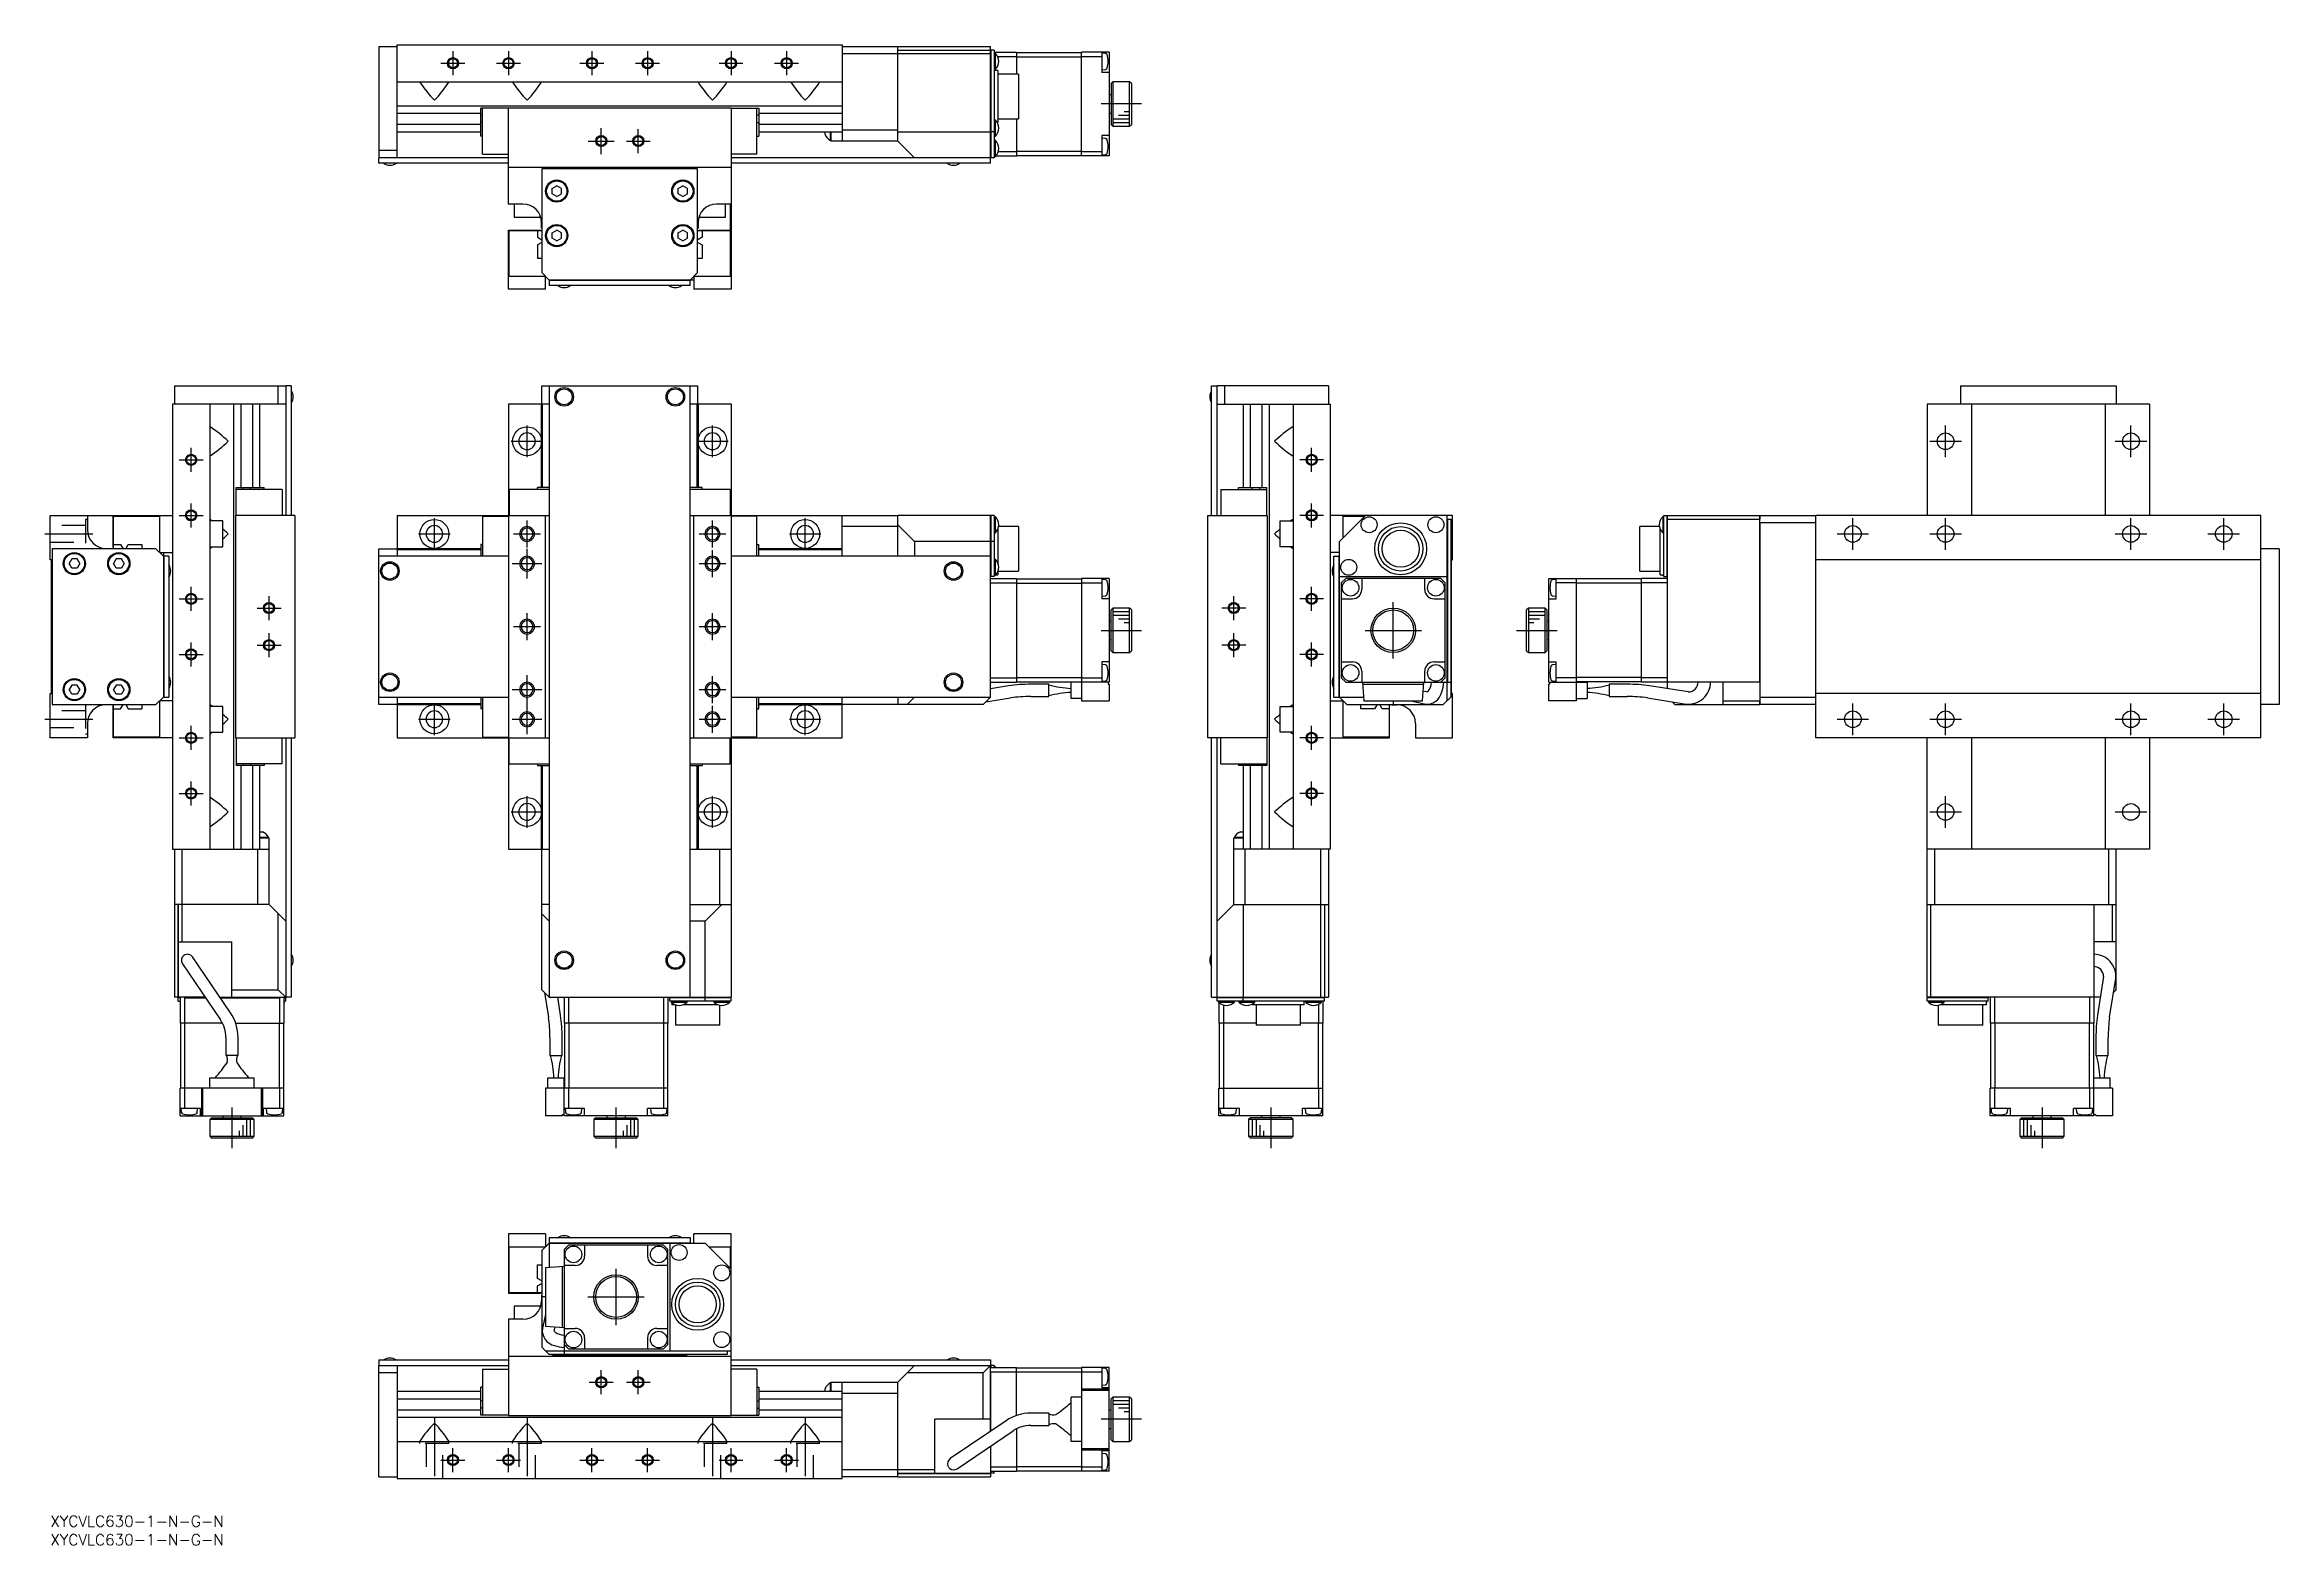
# Model space of a CAD drawing. Extents: x -2 to 601, y -8 to 397.
import ezdxf

# ---------------------------------------------------------------- set-up
doc = ezdxf.new("R2010")
doc.units = 0
doc.header["$LTSCALE"] = 0.5
doc.linetypes.add('CENTER', pattern=[50.8, 31.75, -6.35, 6.35, -6.35])
doc.linetypes.add('DASHED', pattern=[19.05, 12.7, -6.35])
for name, color, linetype in [('MSM_CENTER', 1, 'CENTER'), ('MSM_CONTINUOUS', 7, 'CONTINUOUS'), ('MSM_DASHED', 4, 'DASHED'), ('MSM_NARROW', 5, 'CONTINUOUS'), ('MSM_PART_NUMBER', 7, 'CONTINUOUS')]:
    doc.layers.add(name, color=color, linetype=linetype)
doc.styles.get("Standard").update_dxf_attribs({"font": 'txt.shx', "height": 3, "bigfont": 'bigfont.shx'})

# ---------------------------------------------------------------- blocks, each defined once
blk = doc.blocks.new('*U2')
at = {"layer": 'MSM_PART_NUMBER'}
blk.add_text('XYCVLC630-1-N-G-N', height=3, dxfattribs=at).set_placement((0, -3))
blk = doc.blocks.new('*U3')
at = {"layer": 'MSM_PART_NUMBER'}
blk.add_text('XYCVLC630-1-N-G-N', height=3, dxfattribs=at).set_placement((0, -8))

msp = doc.modelspace()

# ---------------------------------------------------------------- linework, layer by layer
at = {"layer": 'MSM_CENTER'}
for p, q in [((105.36, 391.84), (111.82, 391.84)), ((108.59, 395.07), (108.59, 388.61)), ((120.36, 391.84), (126.82, 391.84)), ((123.59, 395.07), (123.59, 388.61)), ((142.86, 391.84), (149.32, 391.84)), ((146.09, 395.07), (146.09, 388.61)), ((157.86, 391.84), (164.32, 391.84)), ((161.09, 395.07), (161.09, 388.61)), ((180.36, 391.84), (186.82, 391.84)), ((183.59, 395.07), (183.59, 388.61)), ((195.36, 391.84), (201.82, 391.84)), ((198.59, 395.07), (198.59, 388.61)), ((294.32, 380.84), (283.37, 380.84)), ((148.59, 367.34), (148.59, 374.34)), ((158.59, 367.61), (158.59, 374.07)), ((145.09, 370.84), (152.09, 370.84)), ((155.36, 370.84), (161.82, 370.84)), ((124.34, 289.84), (132.84, 289.84)), ((128.59, 285.59), (128.59, 294.09)), ((174.34, 289.84), (182.84, 289.84)), ((178.59, 285.59), (178.59, 294.09)), ((506.89, 289.84), (515.39, 289.84)), ((511.14, 285.59), (511.14, 294.09)), ((556.89, 289.84), (565.39, 289.84)), ((561.14, 285.59), (561.14, 294.09)), ((34.77, 284.84), (41.23, 284.84)), ((38, 281.61), (38, 288.07)), ((343.41, 284.84), (336.96, 284.84)), ((340.18, 281.61), (340.18, 288.07)), ((38, 266.61), (38, 273.07)), ((340.18, 266.61), (340.18, 273.07)), ((34.77, 269.84), (41.23, 269.84)), ((103.59, 260.59), (103.59, 269.09)), ((128.59, 261.22), (128.59, 268.46)), ((178.59, 261.22), (178.59, 268.46)), ((203.59, 260.59), (203.59, 269.09)), ((343.41, 269.84), (336.96, 269.84)), ((486.14, 260.59), (486.14, 269.09)), ((511.14, 260.59), (511.14, 269.09)), ((561.14, 260.59), (561.14, 269.09)), ((586.14, 260.59), (586.14, 269.09)), ((-1.5, 264.84), (11.5, 264.84)), ((99.34, 264.84), (107.84, 264.84)), ((124.97, 264.84), (132.21, 264.84)), ((128.59, 252.84), (128.59, 260.84)), ((174.97, 264.84), (182.21, 264.84)), ((178.59, 253.22), (178.59, 260.46)), ((199.34, 264.84), (207.84, 264.84)), ((481.89, 264.84), (490.39, 264.84)), ((506.89, 264.84), (515.39, 264.84)), ((556.89, 264.84), (565.39, 264.84)), ((581.89, 264.84), (590.39, 264.84)), ((124.59, 256.84), (132.59, 256.84)), ((174.97, 256.84), (182.21, 256.84)), ((34.77, 247.34), (41.23, 247.34)), ((38, 244.11), (38, 250.57)), ((59, 241.61), (59, 248.07)), ((319.18, 241.61), (319.18, 248.07)), ((343.41, 247.34), (336.96, 247.34)), ((340.18, 244.11), (340.18, 250.57)), ((55.77, 244.84), (62.23, 244.84)), ((128.59, 236.22), (128.59, 243.46)), ((178.59, 236.22), (178.59, 243.46)), ((322.41, 244.84), (315.96, 244.84)), ((362.18, 231.24), (362.18, 246.44)), ((38, 229.11), (38, 235.57)), ((59, 231.61), (59, 238.07)), ((124.97, 239.84), (132.21, 239.84)), ((174.97, 239.84), (182.21, 239.84)), ((283.37, 238.84), (294.32, 238.84)), ((319.18, 231.61), (319.18, 238.07)), ((340.18, 229.11), (340.18, 235.57)), ((354.58, 238.84), (369.78, 238.84)), ((395.41, 238.84), (406.36, 238.84)), ((34.77, 232.34), (41.23, 232.34)), ((55.77, 234.84), (62.23, 234.84)), ((322.41, 234.84), (315.96, 234.84)), ((343.41, 232.34), (336.96, 232.34)), ((128.59, 210.84), (128.59, 226.84)), ((178.59, 219.22), (178.59, 226.46)), ((103.59, 210.59), (103.59, 219.09)), ((124.59, 222.84), (132.59, 222.84)), ((174.97, 222.84), (182.21, 222.84)), ((178.59, 211.22), (178.59, 218.46)), ((203.59, 210.59), (203.59, 219.09)), ((486.14, 210.59), (486.14, 219.09)), ((511.14, 210.59), (511.14, 219.09)), ((561.14, 210.59), (561.14, 219.09)), ((586.14, 210.59), (586.14, 219.09)), ((-1.5, 214.84), (11.5, 214.84)), ((38, 206.61), (38, 213.07)), ((99.34, 214.84), (107.84, 214.84)), ((124.59, 214.84), (132.59, 214.84)), ((174.97, 214.84), (182.21, 214.84)), ((199.34, 214.84), (207.84, 214.84)), ((340.18, 206.61), (340.18, 213.07)), ((481.89, 214.84), (490.39, 214.84)), ((506.89, 214.84), (515.39, 214.84)), ((556.89, 214.84), (565.39, 214.84)), ((581.89, 214.84), (590.39, 214.84)), ((34.77, 209.84), (41.23, 209.84)), ((343.41, 209.84), (336.96, 209.84)), ((34.77, 194.84), (41.23, 194.84)), ((38, 191.61), (38, 198.07)), ((128.59, 185.59), (128.59, 194.09)), ((178.59, 185.59), (178.59, 194.09)), ((343.41, 194.84), (336.96, 194.84)), ((340.18, 191.61), (340.18, 198.07)), ((511.14, 185.59), (511.14, 194.09)), ((124.34, 189.84), (132.84, 189.84)), ((174.34, 189.84), (182.84, 189.84)), ((506.89, 189.84), (515.39, 189.84)), ((556.89, 189.84), (565.39, 189.84)), ((49, 110.07), (49, 99.12)), ((152.59, 99.12), (152.59, 110.07)), ((329.18, 110.07), (329.18, 99.12)), ((537.14, 110.07), (537.14, 99.12)), ((152.59, 51.4), (152.59, 66.6)), ((144.99, 59), (160.19, 59)), ((148.59, 32.77), (148.59, 39.23)), ((158.59, 32.77), (158.59, 39.23)), ((145.36, 36), (151.82, 36)), ((155.36, 36), (161.82, 36)), ((103.59, 26.5), (103.59, 8)), ((128.59, 26.5), (128.59, 8)), ((178.59, 26.5), (178.59, 8)), ((203.59, 26.5), (203.59, 8)), ((294.32, 26), (283.37, 26)), ((108.59, 11.77), (108.59, 18.23)), ((123.59, 11.77), (123.59, 18.23)), ((146.09, 11.77), (146.09, 18.23)), ((161.09, 11.77), (161.09, 18.23)), ((183.59, 11.77), (183.59, 18.23)), ((198.59, 11.77), (198.59, 18.23)), ((105.36, 15), (111.82, 15)), ((120.36, 15), (126.82, 15)), ((142.86, 15), (149.32, 15)), ((157.86, 15), (164.32, 15)), ((180.36, 15), (186.82, 15)), ((195.36, 15), (201.82, 15))]:
    msp.add_line(p, q, dxfattribs=at)
at = {"layer": 'MSM_CONTINUOUS'}
for p, q in [((88.59, 396.34), (93.59, 396.34)), ((88.59, 396.34), (88.59, 366.34)), ((93.59, 396.84), (213.59, 396.84)), ((93.59, 366.34), (93.59, 396.84)), ((213.59, 396.84), (213.59, 370.84)), ((213.59, 396.34), (253.59, 396.34)), ((253.59, 394.34), (213.59, 394.34)), ((228.59, 370.84), (228.59, 396.34)), ((228.59, 395.34), (253.59, 395.34)), ((253.59, 395.44), (253.49, 395.34)), ((253.59, 395.44), (253.59, 396.34)), ((253.59, 366.34), (253.59, 395.34)), ((253.69, 395.34), (253.59, 395.24)), ((253.69, 395.34), (253.69, 366.34)), ((254.59, 395.34), (253.69, 395.34)), ((254.59, 395.34), (254.59, 366.34)), ((254.59, 394.84), (260.59, 394.84)), ((254.89, 394.49), (254.59, 394.49)), ((254.89, 390.19), (254.89, 394.49)), ((255.5, 393.64), (260.59, 393.64)), ((260.59, 394.84), (260.59, 388.84)), ((260.59, 394.74), (278.09, 394.74)), ((260.59, 393.6), (278.09, 393.6)), ((285.59, 394.84), (278.09, 394.84)), ((278.09, 366.84), (278.09, 394.84)), ((278.09, 393.64), (283.59, 393.64)), ((283.59, 394.84), (283.59, 389.34)), ((284.58, 394.5), (283.59, 394.59)), ((285.59, 394.84), (285.59, 366.84)), ((93.59, 386.84), (213.59, 386.84)), ((99.85, 386.84), (99.69, 386.71)), ((107.34, 386.84), (107.49, 386.71)), ((124.85, 386.84), (124.69, 386.71)), ((132.34, 386.84), (132.49, 386.71)), ((174.85, 386.84), (174.69, 386.71)), ((182.34, 386.84), (182.49, 386.71)), ((199.85, 386.84), (199.69, 386.71)), ((207.34, 386.84), (207.49, 386.71)), ((254.59, 390.19), (254.89, 390.19)), ((255.59, 389.84), (254.59, 389.84)), ((255.59, 389.84), (255.59, 375.84)), ((261.09, 388.84), (255.59, 388.84)), ((261.09, 388.84), (261.09, 376.84)), ((283.59, 390.09), (284.58, 390.18)), ((285.59, 389.34), (283.59, 389.34)), ((286.59, 386.84), (286.09, 386.34)), ((286.09, 386.34), (286.09, 375.34)), ((291.09, 386.84), (286.59, 386.84)), ((286.59, 386.84), (286.59, 374.84)), ((291.59, 386.34), (291.09, 386.84)), ((291.09, 374.84), (291.09, 386.84)), ((291.59, 386.34), (291.59, 375.34)), ((93.59, 380.34), (213.59, 380.34)), ((116.09, 372.14), (116.09, 379.74)), ((123.59, 379.74), (116.09, 379.74)), ((116.59, 367.34), (116.59, 379.74)), ((123.59, 379.84), (183.59, 379.84)), ((123.59, 353.84), (123.59, 379.84)), ((183.59, 379.84), (183.59, 330.84)), ((183.59, 379.74), (191.09, 379.74)), ((190.59, 367.34), (190.59, 379.74)), ((191.09, 379.74), (191.09, 372.14)), ((286.09, 383.34), (285.59, 383.34)), ((93.59, 378.38), (116.09, 378.38)), ((116.09, 375.3), (93.59, 375.3)), ((116.59, 377.87), (116.09, 377.87)), ((116.59, 375.82), (116.09, 375.82)), ((190.59, 377.87), (191.09, 377.87)), ((190.59, 375.82), (191.09, 375.82)), ((191.09, 378.38), (213.59, 378.38)), ((213.59, 375.3), (191.09, 375.3)), ((213.59, 373.84), (228.59, 373.84)), ((254.89, 376.49), (254.59, 376.49)), ((254.89, 372.19), (254.89, 376.49)), ((255.39, 375.84), (255.59, 375.84)), ((255.59, 376.84), (261.09, 376.84)), ((260.59, 376.84), (260.59, 366.84)), ((285.59, 378.34), (286.09, 378.34)), ((286.09, 375.34), (286.59, 374.84)), ((286.59, 374.84), (291.09, 374.84)), ((291.09, 374.84), (291.59, 375.34)), ((88.59, 368.34), (93.59, 368.34)), ((93.59, 373.34), (116.09, 373.34)), ((116.59, 372.14), (116.09, 372.14)), ((190.59, 372.14), (191.09, 372.14)), ((191.09, 373.34), (213.59, 373.34)), ((208.94, 372.62), (208.94, 373.34)), ((210.39, 370.99), (210.39, 373.34)), ((210.39, 370.99), (210.59, 370.99)), ((210.59, 370.84), (210.59, 373.34)), ((228.59, 370.84), (210.59, 370.84)), ((228.59, 373.34), (253.59, 373.34)), ((228.59, 370.84), (233.09, 366.34)), ((253.59, 373.38), (253.69, 373.34)), ((254.59, 373.34), (253.69, 373.34)), ((254.59, 372.19), (254.89, 372.19)), ((254.89, 370.99), (254.59, 370.99)), ((254.89, 366.69), (254.89, 370.99)), ((255.68, 368.04), (260.59, 368.04)), ((260.59, 368.08), (278.09, 368.08)), ((278.09, 368.04), (283.59, 368.04)), ((285.59, 372.34), (283.59, 372.34)), ((283.59, 372.34), (283.59, 366.84)), ((284.58, 371.5), (283.59, 371.59)), ((88.59, 366.24), (88.69, 366.34)), ((123.59, 366.34), (88.59, 366.34)), ((88.59, 364.84), (88.59, 366.24)), ((123.59, 364.84), (88.59, 364.84)), ((116.59, 367.34), (123.59, 367.34)), ((123.59, 363.84), (183.59, 363.84)), ((174.59, 363.34), (132.59, 363.34)), ((132.59, 363.34), (132.59, 335.34)), ((135.59, 363.84), (135.59, 363.54)), ((135.59, 363.54), (171.59, 363.54)), ((171.59, 363.54), (171.59, 363.84)), ((174.59, 335.34), (174.59, 363.34)), ((190.59, 367.34), (183.59, 367.34)), ((253.59, 366.34), (183.59, 366.34)), ((253.59, 364.84), (183.59, 364.84)), ((253.59, 366.24), (253.49, 366.34)), ((253.59, 366.44), (253.69, 366.34)), ((253.59, 364.84), (253.59, 366.24)), ((254.59, 366.34), (253.69, 366.34)), ((254.59, 366.69), (254.89, 366.69)), ((255.03, 366.84), (260.59, 366.84)), ((260.59, 366.94), (278.09, 366.94)), ((285.59, 366.84), (278.09, 366.84)), ((283.59, 367.09), (284.58, 367.18)), ((135.34, 358.06), (136.59, 358.78)), ((135.34, 356.62), (135.34, 358.06)), ((136.59, 355.9), (135.34, 356.62)), ((137.84, 358.06), (136.59, 358.78)), ((136.59, 355.9), (137.84, 356.62)), ((137.84, 356.62), (137.84, 358.06)), ((169.34, 358.06), (170.59, 358.78)), ((169.34, 356.62), (169.34, 358.06)), ((170.59, 355.9), (169.34, 356.62)), ((171.84, 358.06), (170.59, 358.78)), ((170.59, 355.9), (171.84, 356.62)), ((171.84, 356.62), (171.84, 358.06)), ((127.49, 353.84), (123.59, 353.84)), ((125.09, 353.84), (125.09, 350.34)), ((125.09, 350.34), (132.09, 350.34)), ((132.09, 350.34), (132.09, 350.8)), ((175.09, 350.8), (175.09, 350.34)), ((175.09, 350.34), (182.09, 350.34)), ((183.59, 353.84), (179.69, 353.84)), ((182.09, 350.34), (182.09, 353.84)), ((183.49, 346.84), (183.49, 353.84)), ((123.59, 346.84), (132.19, 346.84)), ((123.59, 330.84), (123.59, 346.84)), ((123.79, 334.34), (123.79, 346.74)), ((123.79, 346.74), (132.59, 346.74)), ((131.39, 346.74), (131.39, 344.87)), ((131.39, 344.87), (132.59, 344.18)), ((132.59, 343.5), (131.39, 342.82)), ((132.19, 346.84), (132.19, 346.74)), ((132.49, 347.34), (132.49, 348.84)), ((132.49, 347.34), (132.59, 347.34)), ((135.34, 346.06), (136.59, 346.78)), ((135.34, 344.62), (135.34, 346.06)), ((136.59, 343.9), (135.34, 344.62)), ((137.84, 346.06), (136.59, 346.78)), ((136.59, 343.9), (137.84, 344.62)), ((137.84, 344.62), (137.84, 346.06)), ((169.34, 346.06), (170.59, 346.78)), ((169.34, 344.62), (169.34, 346.06)), ((170.59, 343.9), (169.34, 344.62)), ((171.84, 346.06), (170.59, 346.78)), ((170.59, 343.9), (171.84, 344.62)), ((171.84, 344.62), (171.84, 346.06)), ((174.59, 347.34), (174.69, 347.34)), ((174.59, 346.74), (183.39, 346.74)), ((175.79, 344.87), (174.6, 344.18)), ((174.6, 343.5), (175.79, 342.82)), ((174.69, 348.84), (174.69, 347.34)), ((174.99, 346.84), (183.59, 346.84)), ((174.99, 346.74), (174.99, 346.84)), ((175.79, 346.74), (175.79, 344.87)), ((183.39, 346.74), (183.39, 334.34)), ((131.39, 342.82), (131.39, 339.14)), ((132.59, 339.14), (131.39, 339.14)), ((175.79, 339.14), (174.59, 339.14)), ((175.79, 342.82), (175.79, 339.14)), ((133.59, 334.34), (123.79, 334.34)), ((132.59, 335.34), (134.59, 333.34)), ((133.59, 334.14), (133.79, 334.14)), ((133.59, 330.84), (133.59, 334.14)), ((173.59, 333.34), (134.59, 333.34)), ((134.59, 333.34), (134.59, 331.84)), ((172.59, 333.24), (134.59, 333.24)), ((172.59, 331.84), (134.59, 331.84)), ((172.59, 333.34), (174.59, 335.34)), ((172.59, 331.84), (172.59, 333.34)), ((173.39, 334.14), (173.59, 334.14)), ((183.39, 334.34), (173.59, 334.34)), ((173.59, 334.14), (173.59, 330.84)), ((133.59, 330.84), (123.59, 330.84)), ((183.59, 330.84), (173.59, 330.84)), ((33.5, 304.84), (33.5, 299.84)), ((33.5, 304.84), (63.5, 304.84)), ((61.5, 299.84), (61.5, 304.84)), ((63.6, 304.84), (63.5, 304.74)), ((63.5, 304.84), (63.5, 269.84)), ((65, 304.84), (63.6, 304.84)), ((65, 304.84), (65, 269.84)), ((132.59, 299.84), (132.59, 304.84)), ((132.59, 304.84), (174.59, 304.84)), ((134.59, 304.84), (134.59, 139.84)), ((172.59, 139.84), (172.59, 304.84)), ((174.59, 304.84), (174.59, 299.84)), ((313.18, 269.84), (313.18, 304.84)), ((313.18, 304.84), (314.58, 304.84)), ((314.68, 304.74), (314.58, 304.84)), ((344.68, 304.84), (314.68, 304.84)), ((314.68, 269.84), (314.68, 304.84)), ((316.68, 304.84), (316.68, 299.84)), ((344.68, 304.84), (344.68, 299.84)), ((515.14, 304.84), (515.14, 299.84)), ((515.14, 304.84), (557.14, 304.84)), ((557.14, 304.84), (557.14, 299.84)), ((33, 299.84), (33, 179.84)), ((63.5, 299.84), (33, 299.84)), ((43, 299.84), (43, 179.84)), ((49.5, 179.84), (49.5, 299.84)), ((51.46, 277.34), (51.46, 299.84)), ((54.54, 299.84), (54.54, 277.34)), ((56.5, 277.34), (56.5, 299.84)), ((134.59, 299.84), (123.59, 299.84)), ((123.59, 299.84), (123.59, 179.84)), ((132.49, 277.34), (132.49, 299.84)), ((132.79, 277.34), (132.79, 299.84)), ((183.59, 299.84), (172.59, 299.84)), ((174.39, 299.84), (174.39, 277.34)), ((174.69, 299.84), (174.69, 277.34)), ((183.59, 299.84), (183.59, 139.84)), ((314.68, 299.84), (345.18, 299.84)), ((321.68, 299.84), (321.68, 277.34)), ((323.65, 277.34), (323.65, 299.84)), ((326.72, 299.84), (326.72, 277.34)), ((328.68, 299.84), (328.68, 179.84)), ((335.18, 299.84), (335.18, 179.84)), ((345.18, 299.84), (345.18, 179.84)), ((506.14, 299.84), (506.14, 269.84)), ((566.14, 299.84), (506.14, 299.84)), ((518.14, 299.84), (518.14, 269.84)), ((554.14, 299.84), (554.14, 269.84)), ((566.14, 299.84), (566.14, 269.84)), ((43, 293.59), (43.13, 293.74)), ((335.18, 293.59), (335.06, 293.74)), ((43, 286.1), (43.13, 285.94)), ((335.18, 286.1), (335.06, 285.94)), ((50.1, 277.34), (57.7, 277.34)), ((50.1, 269.84), (50.1, 277.34)), ((51.98, 276.84), (51.98, 277.34)), ((54.02, 276.84), (54.02, 277.34)), ((57.7, 276.84), (57.7, 277.34)), ((134.59, 277.34), (131.39, 277.34)), ((131.39, 276.84), (131.39, 277.34)), ((175.79, 277.34), (172.59, 277.34)), ((175.79, 276.84), (175.79, 277.34)), ((320.48, 277.34), (328.08, 277.34)), ((320.48, 276.84), (320.48, 277.34)), ((324.16, 276.84), (324.16, 277.34)), ((326.21, 276.84), (326.21, 277.34)), ((328.08, 269.84), (328.08, 277.34)), ((62.5, 276.84), (50.1, 276.84)), ((62.5, 276.84), (62.5, 269.84)), ((134.59, 276.84), (123.79, 276.84)), ((123.79, 276.84), (123.79, 269.84)), ((183.39, 276.84), (172.59, 276.84)), ((183.39, 276.84), (183.39, 269.84)), ((315.68, 276.84), (328.08, 276.84)), ((315.68, 276.84), (315.68, 269.84)), ((0, 257.84), (0, 269.84)), ((0, 269.84), (33, 269.84)), ((10, 269.84), (10, 265.94)), ((17, 269.74), (10, 269.74)), ((17, 261.24), (17, 269.84)), ((17.1, 269.64), (29.5, 269.64)), ((17.1, 260.84), (17.1, 269.64)), ((29.5, 269.64), (29.5, 259.84)), ((43, 268.59), (43.13, 268.74)), ((46.5, 268.34), (43, 268.34)), ((46.5, 261.34), (46.5, 268.34)), ((66, 269.84), (50, 269.84)), ((50, 269.84), (50, 209.84)), ((66, 269.84), (66, 209.84)), ((93.59, 269.84), (93.59, 258.84)), ((93.59, 269.84), (134.59, 269.84)), ((116.59, 269.64), (123.59, 269.64)), ((116.59, 269.64), (116.59, 258.84)), ((133.59, 209.84), (133.59, 269.84)), ((172.59, 269.84), (213.59, 269.84)), ((173.59, 209.84), (173.59, 269.84)), ((190.59, 269.64), (183.59, 269.64)), ((190.59, 258.84), (190.59, 269.64)), ((213.69, 269.84), (213.59, 269.74)), ((213.59, 258.84), (213.59, 269.84)), ((228.59, 266.84), (213.59, 266.84)), ((213.69, 269.84), (228.59, 269.84)), ((228.69, 269.84), (228.59, 269.74)), ((228.59, 258.84), (228.59, 269.74)), ((228.59, 267.34), (233.09, 262.84)), ((253.59, 269.84), (228.69, 269.84)), ((253.59, 220.84), (253.59, 269.84)), ((253.69, 269.84), (253.59, 269.74)), ((254.59, 269.84), (253.69, 269.84)), ((253.69, 269.84), (253.69, 253.34)), ((254.59, 269.84), (254.59, 253.34)), ((254.89, 269.49), (254.59, 269.49)), ((254.59, 265.19), (254.89, 265.19)), ((254.89, 265.19), (254.89, 269.49)), ((255.59, 266.27), (255.59, 256.92)), ((261.09, 266.84), (255.75, 266.84)), ((261.09, 266.84), (261.09, 254.84)), ((312.18, 269.84), (328.18, 269.84)), ((312.18, 209.84), (312.18, 269.84)), ((328.18, 269.84), (328.18, 209.84)), ((331.68, 268.34), (335.18, 268.34)), ((331.68, 261.34), (331.68, 268.34)), ((335.18, 268.59), (335.06, 268.74)), ((378.18, 269.84), (345.18, 269.84)), ((354.68, 269.84), (347.68, 262.84)), ((348.68, 263.84), (348.68, 269.64)), ((348.68, 269.64), (354.48, 269.64)), ((376.68, 219.84), (376.68, 269.84)), ((376.68, 268.84), (377.68, 268.84)), ((376.78, 268.84), (376.78, 224.84)), ((377.68, 268.84), (377.68, 220.84)), ((378.18, 257.84), (378.18, 269.84)), ((428.64, 254.84), (428.64, 266.84)), ((433.98, 266.84), (428.64, 266.84)), ((434.14, 253.84), (434.14, 266.27)), ((434.85, 269.49), (434.85, 265.19)), ((435.14, 269.49), (434.85, 269.49)), ((434.85, 265.19), (435.14, 265.19)), ((435.14, 253.34), (435.14, 269.84)), ((435.14, 269.84), (436.04, 269.84)), ((436.04, 253.34), (436.04, 269.84)), ((436.04, 269.84), (436.14, 269.74)), ((436.14, 269.84), (461.04, 269.84)), ((436.14, 223.1), (436.14, 269.84)), ((436.14, 268.84), (461.14, 268.84)), ((461.04, 269.84), (461.14, 269.74)), ((461.04, 224.84), (461.04, 269.84)), ((461.14, 269.84), (476.04, 269.84)), ((461.14, 268.84), (461.14, 269.84)), ((476.14, 267.84), (461.14, 267.84)), ((461.14, 218.84), (461.14, 267.84)), ((476.14, 269.74), (476.04, 269.84)), ((596.14, 269.84), (476.14, 269.84)), ((476.14, 209.84), (476.14, 269.84)), ((596.14, 209.84), (596.14, 269.84)), ((28.5, 260.84), (0.5, 260.84)), ((0.5, 260.84), (0.5, 218.84)), ((15, 260.94), (16.5, 260.94)), ((16.5, 260.84), (16.5, 260.94)), ((17.1, 261.24), (17, 261.24)), ((17.1, 262.04), (18.98, 262.04)), ((18.98, 262.04), (19.66, 260.85)), ((20.34, 260.85), (21.02, 262.04)), ((21.02, 262.04), (24.7, 262.04)), ((24.7, 262.04), (24.7, 260.84)), ((30.5, 258.84), (28.5, 260.84)), ((29.7, 259.64), (29.7, 259.84)), ((29.7, 259.84), (33, 259.84)), ((30.5, 259.84), (30.5, 220.84)), ((43, 261.34), (46.5, 261.34)), ((43, 261.1), (43.13, 260.94)), ((88.59, 260.84), (93.59, 260.84)), ((88.59, 218.84), (88.59, 260.84)), ((93.59, 260.94), (116.09, 260.94)), ((93.59, 260.64), (116.09, 260.64)), ((116.09, 262.04), (116.09, 258.84)), ((116.59, 262.04), (116.09, 262.04)), ((190.59, 262.04), (191.09, 262.04)), ((191.09, 258.84), (191.09, 262.04)), ((191.09, 260.94), (213.59, 260.94)), ((191.09, 260.64), (213.59, 260.64)), ((253.59, 262.84), (233.09, 262.84)), ((233.09, 262.84), (233.09, 258.84)), ((253.59, 262.8), (253.69, 262.84)), ((254.59, 262.84), (253.69, 262.84)), ((335.18, 261.34), (331.68, 261.34)), ((335.18, 261.1), (335.06, 260.94)), ((347.68, 259.84), (345.18, 259.84)), ((347.68, 220.84), (347.68, 262.84)), ((601.14, 260.84), (596.14, 260.84)), ((601.14, 260.84), (601.14, 218.84)), ((0.3, 257.84), (0, 257.84)), ((0.3, 221.84), (0.3, 257.84)), ((5.78, 258.09), (5.06, 256.84)), ((5.78, 255.59), (5.06, 256.84)), ((7.22, 258.09), (5.78, 258.09)), ((7.22, 255.59), (5.78, 255.59)), ((7.94, 256.84), (7.22, 258.09)), ((7.94, 256.84), (7.22, 255.59)), ((17.78, 258.09), (17.06, 256.84)), ((17.78, 255.59), (17.06, 256.84)), ((19.22, 258.09), (17.78, 258.09)), ((19.22, 255.59), (17.78, 255.59)), ((19.94, 256.84), (19.22, 258.09)), ((19.94, 256.84), (19.22, 255.59)), ((32, 258.84), (30.5, 258.84)), ((30.6, 258.84), (30.6, 220.84)), ((32, 258.84), (32, 220.84)), ((123.59, 258.84), (88.59, 258.84)), ((253.59, 258.84), (183.59, 258.84)), ((253.59, 253.44), (253.69, 253.34)), ((254.59, 253.34), (253.69, 253.34)), ((254.89, 257.99), (254.59, 257.99)), ((254.59, 253.69), (254.89, 253.69)), ((254.89, 253.69), (254.89, 257.99)), ((255.03, 253.84), (255.59, 253.84)), ((255.59, 254.77), (255.59, 253.84)), ((255.62, 254.84), (261.09, 254.84)), ((346.18, 220.84), (346.18, 258.84)), ((346.18, 258.84), (347.68, 258.84)), ((347.58, 220.84), (347.58, 258.84)), ((347.68, 253.34), (376.68, 253.34)), ((377.88, 257.84), (378.18, 257.84)), ((377.88, 221.84), (377.88, 257.84)), ((428.64, 254.84), (434.14, 254.84)), ((434.14, 253.84), (435.14, 253.84)), ((434.85, 253.84), (434.85, 253.69)), ((434.85, 253.69), (435.14, 253.69)), ((435.14, 253.34), (436.04, 253.34)), ((436.04, 253.34), (436.14, 253.44)), ((596.14, 257.84), (476.14, 257.84)), ((253.59, 252.84), (260.59, 252.84)), ((253.59, 251.64), (260.59, 251.64)), ((260.59, 252.84), (260.59, 224.84)), ((260.59, 252.74), (278.09, 252.74)), ((260.59, 251.6), (278.09, 251.6)), ((278.09, 252.84), (278.09, 219.84)), ((285.59, 252.84), (278.09, 252.84)), ((278.09, 251.64), (283.59, 251.64)), ((283.59, 252.84), (283.59, 247.34)), ((284.58, 252.51), (283.59, 252.59)), ((283.59, 248.09), (284.58, 248.18)), ((285.59, 247.34), (283.59, 247.34)), ((285.59, 252.84), (285.59, 224.84)), ((349.38, 252.84), (348.18, 251.64)), ((348.18, 251.64), (348.18, 226.04)), ((348.18, 247.34), (351.18, 247.34)), ((374.98, 252.84), (349.38, 252.84)), ((353.68, 252.84), (353.68, 249.84)), ((370.68, 249.84), (370.68, 252.84)), ((373.18, 247.34), (376.18, 247.34)), ((376.18, 251.64), (374.98, 252.84)), ((376.18, 226.04), (376.18, 251.64)), ((404.14, 224.84), (404.14, 252.84)), ((404.14, 252.84), (411.64, 252.84)), ((404.14, 247.34), (406.14, 247.34)), ((406.14, 252.59), (405.15, 252.51)), ((405.15, 248.18), (406.14, 248.09)), ((406.14, 247.34), (406.14, 252.84)), ((411.64, 251.64), (406.14, 251.64)), ((411.64, 219.84), (411.64, 252.84)), ((429.14, 252.74), (411.64, 252.74)), ((429.14, 251.6), (411.64, 251.6)), ((436.14, 252.84), (429.14, 252.84)), ((429.14, 224.84), (429.14, 252.84)), ((436.14, 251.64), (429.14, 251.64)), ((286.09, 241.34), (285.59, 241.34)), ((286.59, 244.84), (286.09, 244.34)), ((286.09, 233.34), (286.09, 244.34)), ((286.59, 244.84), (286.59, 232.84)), ((291.09, 244.84), (286.59, 244.84)), ((291.09, 232.84), (291.09, 244.84)), ((291.59, 244.34), (291.09, 244.84)), ((291.59, 244.34), (291.59, 233.34)), ((398.64, 244.84), (398.14, 244.34)), ((398.14, 233.34), (398.14, 244.34)), ((398.64, 244.84), (398.64, 232.84)), ((403.14, 244.84), (398.64, 244.84)), ((403.14, 232.84), (403.14, 244.84)), ((403.64, 244.34), (403.14, 244.84)), ((403.64, 244.34), (403.64, 233.34)), ((404.14, 241.34), (403.64, 241.34)), ((285.59, 236.34), (286.09, 236.34)), ((403.64, 236.34), (404.14, 236.34)), ((285.59, 230.34), (283.59, 230.34)), ((283.59, 230.34), (283.59, 224.84)), ((284.58, 229.51), (283.59, 229.59)), ((286.09, 233.34), (286.59, 232.84)), ((286.59, 232.84), (291.09, 232.84)), ((291.09, 232.84), (291.59, 233.34)), ((348.18, 230.34), (351.18, 230.34)), ((373.18, 230.34), (376.18, 230.34)), ((398.14, 233.34), (398.64, 232.84)), ((398.64, 232.84), (403.14, 232.84)), ((403.14, 232.84), (403.64, 233.34)), ((404.14, 230.34), (406.14, 230.34)), ((406.14, 229.59), (405.15, 229.51)), ((406.14, 224.84), (406.14, 230.34)), ((5.78, 224.09), (5.06, 222.84)), ((7.22, 224.09), (5.78, 224.09)), ((7.94, 222.84), (7.22, 224.09)), ((17.78, 224.09), (17.06, 222.84)), ((19.22, 224.09), (17.78, 224.09)), ((19.94, 222.84), (19.22, 224.09)), ((253.59, 226.04), (260.59, 226.04)), ((253.59, 224.94), (253.69, 224.84)), ((258.46, 223.87), (253.59, 223.1)), ((253.69, 224.84), (260.59, 224.84)), ((260.59, 226.09), (278.09, 226.09)), ((260.59, 224.94), (278.09, 224.94)), ((269.29, 224.29), (264.43, 224.29)), ((269.29, 220.99), (269.29, 224.29)), ((275.29, 220.44), (275.29, 224.84)), ((285.59, 224.84), (275.29, 224.84)), ((278.09, 226.04), (283.59, 226.04)), ((283.59, 225.09), (284.58, 225.18)), ((285.29, 224.84), (285.29, 224.34)), ((285.29, 224.34), (285.59, 224.34)), ((285.59, 224.34), (285.59, 219.84)), ((348.18, 226.04), (349.38, 224.84)), ((349.38, 224.84), (376.68, 224.84)), ((353.68, 227.84), (353.68, 224.84)), ((353.93, 224.84), (354.28, 219.84)), ((353.97, 224.34), (370.4, 224.34)), ((370.09, 219.84), (370.43, 224.84)), ((370.68, 224.84), (370.68, 227.84)), ((374.98, 224.84), (376.18, 226.04)), ((376.78, 224.84), (376.68, 224.94)), ((376.78, 224.84), (377.68, 224.84)), ((404.14, 224.84), (414.44, 224.84)), ((404.14, 219.84), (404.14, 224.34)), ((404.44, 224.34), (404.14, 224.34)), ((404.44, 224.34), (404.44, 224.84)), ((405.15, 225.18), (406.14, 225.09)), ((411.64, 226.04), (406.14, 226.04)), ((429.14, 226.09), (411.64, 226.09)), ((429.14, 224.94), (411.64, 224.94)), ((414.44, 224.84), (414.44, 220.44)), ((420.44, 224.29), (420.44, 220.99)), ((425.3, 224.29), (420.44, 224.29)), ((436.14, 226.04), (429.14, 226.04)), ((436.04, 224.84), (429.14, 224.84)), ((441.72, 222.21), (431.27, 223.87)), ((436.14, 224.94), (436.04, 224.84)), ((461.14, 224.84), (436.14, 224.84)), ((451.14, 218.84), (451.14, 224.84)), ((0, 209.84), (0, 221.84)), ((0, 221.84), (0.3, 221.84)), ((0.5, 218.84), (28.5, 218.84)), ((5.78, 221.59), (5.06, 222.84)), ((7.22, 221.59), (5.78, 221.59)), ((7.94, 222.84), (7.22, 221.59)), ((16.5, 218.74), (15, 218.74)), ((16.5, 218.74), (16.5, 218.84)), ((17, 209.84), (17, 218.44)), ((17, 218.44), (17.1, 218.44)), ((17.78, 221.59), (17.06, 222.84)), ((17.1, 210.04), (17.1, 218.84)), ((17.1, 217.64), (18.98, 217.64)), ((19.22, 221.59), (17.78, 221.59)), ((18.98, 217.64), (19.66, 218.84)), ((19.94, 222.84), (19.22, 221.59)), ((20.34, 218.84), (21.02, 217.64)), ((21.02, 217.64), (24.7, 217.64)), ((24.7, 218.84), (24.7, 217.64)), ((28.5, 218.84), (30.5, 220.84)), ((29.5, 219.84), (29.5, 210.04)), ((29.7, 219.84), (29.7, 220.04)), ((33, 219.84), (29.7, 219.84)), ((30.5, 220.84), (32, 220.84)), ((43, 218.59), (43.13, 218.74)), ((46.5, 218.34), (43, 218.34)), ((46.5, 211.34), (46.5, 218.34)), ((88.59, 220.84), (123.59, 220.84)), ((93.59, 218.84), (88.59, 218.84)), ((93.59, 220.84), (93.59, 209.84)), ((116.09, 219.04), (93.59, 219.04)), ((116.09, 218.74), (93.59, 218.74)), ((116.09, 220.84), (116.09, 217.64)), ((116.59, 217.64), (116.09, 217.64)), ((116.59, 220.84), (116.59, 210.04)), ((183.59, 220.84), (253.59, 220.84)), ((190.59, 210.04), (190.59, 220.84)), ((190.59, 217.64), (191.09, 217.64)), ((191.09, 217.64), (191.09, 220.84)), ((213.59, 219.04), (191.09, 219.04)), ((213.59, 218.74), (191.09, 218.74)), ((213.59, 209.84), (213.59, 220.84)), ((213.59, 218.94), (213.69, 218.84)), ((228.59, 218.84), (213.69, 218.84)), ((228.59, 220.84), (228.59, 218.84)), ((228.59, 218.94), (228.69, 218.84)), ((251.59, 218.84), (228.69, 218.84)), ((233.09, 220.84), (231.09, 218.84)), ((251.59, 218.84), (253.59, 220.84)), ((252.3, 219.55), (258.98, 220.61)), ((264.43, 220.99), (269.29, 220.99)), ((278.09, 220.44), (275.29, 220.44)), ((278.09, 219.84), (285.59, 219.84)), ((331.68, 211.34), (331.68, 218.34)), ((331.68, 218.34), (335.18, 218.34)), ((335.18, 218.59), (335.06, 218.74)), ((345.18, 219.84), (348.48, 219.84)), ((346.18, 220.84), (354.21, 220.84)), ((349.68, 218.84), (347.68, 220.84)), ((348.48, 219.84), (348.48, 220.04)), ((348.68, 210.04), (348.68, 219.84)), ((349.68, 218.84), (375.68, 218.84)), ((353.48, 217.64), (353.48, 218.84)), ((357.16, 217.64), (353.48, 217.64)), ((354.28, 219.84), (370.09, 219.84)), ((357.85, 218.84), (357.16, 217.64)), ((359.21, 217.64), (358.52, 218.84)), ((361.08, 217.64), (359.21, 217.64)), ((361.08, 218.84), (361.08, 210.04)), ((361.18, 218.44), (361.08, 218.44)), ((361.18, 209.84), (361.18, 218.44)), ((361.68, 218.74), (361.68, 218.84)), ((361.68, 218.74), (363.18, 218.74)), ((362.18, 219.84), (362.18, 218.84)), ((366.92, 219.84), (370.64, 218.98)), ((371.39, 222.19), (370.27, 222.45)), ((371.45, 222.23), (371.38, 222.19)), ((371.55, 222.31), (371.45, 222.23)), ((375.68, 218.84), (377.68, 220.84)), ((378.18, 221.84), (377.88, 221.84)), ((378.18, 209.84), (378.18, 221.84)), ((411.64, 219.84), (404.14, 219.84)), ((411.64, 220.44), (414.44, 220.44)), ((420.44, 220.99), (425.3, 220.99)), ((430.76, 220.61), (441.2, 218.95)), ((437.43, 219.55), (438.14, 218.84)), ((438.14, 218.84), (461.04, 218.84)), ((451.14, 219.84), (461.04, 219.84)), ((461.04, 219.84), (461.14, 219.99)), ((461.04, 218.84), (461.04, 219.84)), ((461.14, 218.94), (461.04, 218.84)), ((461.14, 220.84), (476.14, 220.84)), ((476.04, 218.84), (461.14, 218.84)), ((476.04, 218.84), (476.14, 218.94)), ((596.14, 221.84), (476.14, 221.84)), ((601.14, 218.84), (596.14, 218.84)), ((10, 213.74), (10, 209.84)), ((43, 211.34), (46.5, 211.34)), ((43, 211.1), (43.13, 210.94)), ((335.18, 211.34), (331.68, 211.34)), ((335.18, 211.1), (335.06, 210.94)), ((368.18, 213.74), (368.18, 209.84)), ((10, 209.84), (0, 209.84)), ((33, 209.84), (17, 209.84)), ((29.5, 210.04), (17.1, 210.04)), ((50, 209.84), (66, 209.84)), ((50.1, 209.84), (50.1, 202.34)), ((62.5, 202.84), (62.5, 209.84)), ((63.5, 209.84), (63.5, 139.84)), ((65, 209.84), (65, 139.84)), ((93.59, 209.84), (134.59, 209.84)), ((116.59, 210.04), (123.59, 210.04)), ((123.79, 202.84), (123.79, 209.84)), ((172.59, 209.84), (213.59, 209.84)), ((183.39, 202.84), (183.39, 209.84)), ((190.59, 210.04), (183.59, 210.04)), ((328.18, 209.84), (312.18, 209.84)), ((313.18, 139.84), (313.18, 209.84)), ((314.68, 139.84), (314.68, 209.84)), ((315.68, 202.84), (315.68, 209.84)), ((328.08, 209.84), (328.08, 202.34)), ((345.18, 209.84), (361.18, 209.84)), ((361.08, 210.04), (348.68, 210.04)), ((368.18, 209.84), (378.18, 209.84)), ((596.14, 209.84), (476.14, 209.84)), ((506.14, 139.84), (506.14, 209.84)), ((518.14, 209.84), (518.14, 179.84)), ((554.14, 209.84), (554.14, 179.84)), ((566.14, 209.84), (566.14, 179.84)), ((62.5, 202.84), (50.1, 202.84)), ((57.7, 202.34), (50.1, 202.34)), ((51.46, 179.84), (51.46, 202.34)), ((51.98, 202.84), (51.98, 202.34)), ((54.02, 202.84), (54.02, 202.34)), ((54.54, 202.34), (54.54, 179.84)), ((56.5, 179.84), (56.5, 202.34)), ((57.7, 202.84), (57.7, 202.34)), ((123.79, 202.84), (134.59, 202.84)), ((131.39, 202.84), (131.39, 202.34)), ((131.39, 202.34), (134.59, 202.34)), ((132.49, 179.84), (132.49, 202.34)), ((132.79, 179.84), (132.79, 202.34)), ((172.59, 202.84), (183.39, 202.84)), ((172.59, 202.34), (175.79, 202.34)), ((174.39, 202.34), (174.39, 179.84)), ((174.69, 202.34), (174.69, 179.84)), ((175.79, 202.84), (175.79, 202.34)), ((315.68, 202.84), (328.08, 202.84)), ((320.48, 202.84), (320.48, 202.34)), ((328.08, 202.34), (320.48, 202.34)), ((321.68, 202.34), (321.68, 179.84)), ((323.65, 179.84), (323.65, 202.34)), ((324.16, 202.84), (324.16, 202.34)), ((326.21, 202.84), (326.21, 202.34)), ((326.72, 202.34), (326.72, 179.84)), ((43, 193.59), (43.13, 193.74)), ((335.18, 193.59), (335.06, 193.74)), ((43, 186.1), (43.13, 185.94)), ((56.5, 184.49), (57.22, 184.49)), ((56.5, 183.04), (58.85, 183.04)), ((56.5, 182.84), (59, 182.84)), ((58.85, 182.84), (58.85, 183.04)), ((59, 164.84), (59, 182.84)), ((319.18, 164.84), (319.18, 182.84)), ((319.18, 182.84), (321.68, 182.84)), ((319.33, 183.04), (321.68, 183.04)), ((319.33, 183.04), (319.33, 182.84)), ((320.96, 184.49), (321.68, 184.49)), ((335.18, 186.1), (335.06, 185.94)), ((33, 179.84), (59, 179.84)), ((33.5, 179.84), (33.5, 139.84)), ((35.5, 179.84), (35.5, 154.84)), ((56, 164.84), (56, 179.84)), ((123.59, 179.84), (134.59, 179.84)), ((132.59, 141.84), (132.59, 179.84)), ((172.59, 179.84), (183.59, 179.84)), ((180.59, 164.84), (180.59, 179.84)), ((345.18, 179.84), (319.18, 179.84)), ((322.18, 179.84), (322.18, 164.84)), ((342.68, 139.84), (342.68, 179.84)), ((344.68, 179.84), (344.68, 139.84)), ((566.14, 179.84), (506.14, 179.84)), ((508.14, 179.84), (508.14, 164.84)), ((555.14, 164.84), (555.14, 179.84)), ((557.14, 141.84), (557.14, 179.84)), ((59, 164.84), (33.5, 164.84)), ((34.4, 164.84), (34.4, 139.84)), ((34.5, 164.84), (34.5, 139.84)), ((59, 164.84), (63.5, 160.34)), ((134.59, 164.84), (132.59, 164.84)), ((172.59, 164.84), (183.59, 164.84)), ((181.09, 164.84), (176.59, 160.34)), ((319.18, 164.84), (314.68, 160.34)), ((319.18, 164.84), (344.68, 164.84)), ((321.68, 164.84), (321.68, 139.84)), ((343.68, 164.84), (343.68, 139.84)), ((506.14, 164.84), (557.14, 164.84)), ((507.14, 139.84), (507.14, 164.84)), ((551.14, 164.84), (551.14, 139.84)), ((556.14, 154.84), (556.14, 164.84)), ((61.5, 141.84), (61.5, 162.34)), ((134.59, 160.34), (132.59, 162.34)), ((176.59, 160.34), (172.59, 160.34)), ((176.59, 139.84), (176.59, 160.34)), ((34.5, 154.84), (49, 154.84)), ((48.62, 135.65), (38.39, 150.73)), ((49, 139.84), (49, 154.84)), ((557.14, 154.84), (551.14, 154.84)), ((35.66, 148.88), (45.89, 133.79)), ((553.77, 145.43), (552.12, 134.98)), ((555.37, 134.46), (557.03, 144.91)), ((34.4, 139.84), (33.5, 139.84)), ((34.4, 139.84), (34.5, 139.94)), ((34.5, 139.74), (34.6, 139.84)), ((41.79, 139.84), (34.5, 139.84)), ((34.5, 138.84), (34.5, 139.74)), ((35, 139.74), (34.5, 139.74)), ((34.5, 138.84), (35, 138.84)), ((35, 139.84), (35, 132.84)), ((36.2, 139.74), (36.1, 139.84)), ((36.2, 139.74), (36.2, 132.84)), ((36.2, 139.74), (41.85, 139.74)), ((45.77, 139.84), (63.5, 139.84)), ((45.84, 139.74), (61.8, 139.74)), ((49, 141.84), (61.5, 141.84)), ((61.5, 141.84), (63.5, 139.84)), ((61.9, 139.84), (61.8, 139.74)), ((61.8, 139.74), (61.8, 132.84)), ((63, 139.84), (63, 132.84)), ((63.5, 139.74), (63, 139.74)), ((63.5, 138.84), (63, 138.84)), ((63.15, 138.55), (63.15, 138.84)), ((63.4, 139.84), (63.5, 139.74)), ((63.6, 139.84), (63.5, 139.94)), ((63.5, 138.84), (63.5, 139.74)), ((65, 139.84), (63.6, 139.84)), ((132.59, 141.84), (134.59, 139.84)), ((133.3, 141.14), (134.36, 134.46)), ((134.59, 139.84), (183.59, 139.84)), ((137.62, 134.98), (136.85, 139.84)), ((138.69, 139.84), (138.59, 139.74)), ((138.59, 139.74), (138.59, 132.84)), ((139.79, 139.84), (139.79, 132.84)), ((165.39, 139.84), (165.39, 132.84)), ((166.59, 139.84), (166.59, 132.84)), ((167.19, 139.84), (167.09, 139.74)), ((167.09, 138.84), (167.09, 139.74)), ((183.59, 139.74), (167.09, 139.74)), ((183.59, 138.84), (167.09, 138.84)), ((167.44, 138.84), (167.44, 138.55)), ((171.74, 138.55), (171.74, 138.84)), ((176.55, 139.84), (176.59, 139.74)), ((176.59, 138.84), (176.59, 139.74)), ((178.94, 138.84), (178.94, 138.55)), ((183.24, 138.55), (183.24, 138.84)), ((183.59, 139.74), (183.49, 139.84)), ((183.59, 138.84), (183.59, 139.74)), ((313.18, 139.84), (314.58, 139.84)), ((314.58, 139.84), (314.68, 139.94)), ((314.78, 139.84), (314.68, 139.74)), ((314.68, 139.84), (343.68, 139.84)), ((314.68, 138.84), (314.68, 139.74)), ((343.68, 139.74), (314.68, 139.74)), ((343.68, 138.84), (314.68, 138.84)), ((315.03, 138.84), (315.03, 138.55)), ((319.33, 138.55), (319.33, 138.84)), ((320.53, 138.84), (320.53, 138.55)), ((321.73, 139.84), (321.68, 139.74)), ((321.68, 138.84), (321.68, 139.74)), ((324.83, 138.55), (324.83, 138.84)), ((338.18, 137.84), (338.18, 138.84)), ((338.53, 138.84), (338.53, 138.55)), ((342.83, 138.55), (342.83, 138.84)), ((343.18, 138.84), (343.18, 132.84)), ((343.68, 139.74), (343.58, 139.84)), ((343.78, 139.84), (343.68, 139.94)), ((343.68, 138.84), (343.68, 139.74)), ((343.78, 139.84), (344.68, 139.84)), ((506.14, 139.74), (506.24, 139.84)), ((552.89, 139.84), (506.14, 139.84)), ((506.14, 138.84), (506.14, 139.74)), ((522.64, 139.74), (506.14, 139.74)), ((522.64, 138.84), (506.14, 138.84)), ((506.49, 138.84), (506.49, 138.55)), ((510.79, 138.55), (510.79, 138.84)), ((522.14, 137.84), (522.14, 138.84)), ((522.29, 138.55), (522.29, 138.84)), ((522.54, 139.84), (522.64, 139.74)), ((522.64, 138.84), (522.64, 139.74)), ((523.14, 139.84), (523.14, 132.84)), ((524.34, 139.84), (524.34, 132.84)), ((549.94, 139.84), (549.94, 132.84)), ((551.04, 139.84), (551.14, 139.74)), ((551.14, 139.74), (551.14, 132.84)), ((557.14, 141.84), (556.43, 141.14)), ((46.44, 132.84), (35, 132.84)), ((35.1, 132.84), (35.1, 115.34)), ((36.24, 132.84), (36.24, 115.34)), ((50.01, 132.84), (63, 132.84)), ((61.76, 132.84), (61.76, 115.34)), ((62.9, 132.84), (62.9, 115.34)), ((63, 138.55), (63.15, 138.55)), ((166.59, 132.84), (138.59, 132.84)), ((138.69, 132.84), (138.69, 115.34)), ((139.83, 132.84), (139.83, 115.34)), ((165.35, 132.84), (165.35, 115.34)), ((166.49, 132.84), (166.49, 115.34)), ((167.44, 138.55), (171.74, 138.55)), ((167.59, 138.41), (167.59, 137.84)), ((168.52, 137.84), (167.59, 137.84)), ((168.59, 137.82), (168.59, 132.34)), ((180.02, 137.84), (170.67, 137.84)), ((178.94, 138.55), (183.24, 138.55)), ((180.59, 132.34), (180.59, 137.69)), ((315.03, 138.55), (319.33, 138.55)), ((315.18, 138.41), (315.18, 132.84)), ((325.18, 132.84), (315.18, 132.84)), ((315.28, 132.84), (315.28, 115.34)), ((316.38, 137.75), (316.38, 132.84)), ((316.43, 132.84), (316.43, 115.34)), ((320.53, 138.55), (324.83, 138.55)), ((324.18, 138.05), (324.18, 137.84)), ((338.18, 137.84), (324.18, 137.84)), ((325.18, 137.84), (325.18, 132.34)), ((337.18, 132.34), (337.18, 137.84)), ((343.18, 132.84), (337.18, 132.84)), ((338.53, 138.55), (342.83, 138.55)), ((341.94, 132.84), (341.94, 115.34)), ((341.98, 137.94), (341.98, 132.84)), ((343.08, 132.84), (343.08, 115.34)), ((506.49, 138.55), (510.79, 138.55)), ((509.14, 137.69), (509.14, 132.34)), ((522.14, 137.84), (509.71, 137.84)), ((521.14, 132.34), (521.14, 137.84)), ((522.14, 138.55), (522.29, 138.55)), ((551.14, 132.84), (523.14, 132.84)), ((523.24, 132.84), (523.24, 115.34)), ((524.38, 132.84), (524.38, 115.34)), ((549.9, 132.84), (549.9, 115.34)), ((551.04, 132.84), (551.04, 115.34)), ((47.35, 129.01), (47.35, 124.14)), ((50.65, 124.14), (50.65, 129.01)), ((134.74, 129.01), (134.74, 124.14)), ((138.04, 124.14), (138.04, 129.01)), ((180.59, 132.34), (168.59, 132.34)), ((337.18, 132.34), (325.18, 132.34)), ((521.14, 132.34), (509.14, 132.34)), ((551.69, 129.01), (551.69, 124.14)), ((554.99, 124.14), (554.99, 129.01)), ((50.65, 124.14), (47.35, 124.14)), ((47.74, 122.29), (47.7, 122.2)), ((134.74, 124.14), (138.04, 124.14)), ((551.69, 124.14), (554.99, 124.14)), ((35, 107.84), (35, 115.34)), ((63, 115.34), (35, 115.34)), ((36.2, 115.34), (36.2, 109.84)), ((40.75, 115.34), (40.75, 108.14)), ((41.1, 115.34), (41.1, 107.84)), ((43, 118.14), (55, 118.14)), ((43, 115.34), (43, 118.14)), ((55, 115.34), (55, 118.14)), ((56.9, 115.34), (56.9, 107.84)), ((57.25, 115.34), (57.25, 108.14)), ((61.8, 115.34), (61.8, 109.84)), ((63, 107.84), (63, 115.34)), ((133.59, 115.34), (133.59, 107.84)), ((166.59, 115.34), (133.59, 115.34)), ((134.19, 115.34), (134.19, 118.14)), ((134.19, 118.14), (138.59, 118.14)), ((138.59, 107.84), (138.59, 118.14)), ((139.79, 115.34), (139.79, 109.84)), ((165.39, 115.34), (165.39, 109.84)), ((166.59, 107.84), (166.59, 115.34)), ((315.18, 107.84), (315.18, 115.34)), ((315.18, 115.34), (343.18, 115.34)), ((316.38, 115.34), (316.38, 109.84)), ((341.98, 115.34), (341.98, 109.84)), ((343.18, 107.84), (343.18, 115.34)), ((556.14, 115.34), (523.14, 115.34)), ((523.14, 107.84), (523.14, 115.34)), ((524.34, 115.34), (524.34, 109.84)), ((549.94, 115.34), (549.94, 109.84)), ((551.14, 118.14), (555.54, 118.14)), ((551.14, 107.84), (551.14, 118.14)), ((555.54, 115.34), (555.54, 118.14)), ((556.14, 115.34), (556.14, 107.84)), ((40.5, 109.84), (35, 109.84)), ((35.25, 109.84), (35.34, 108.86)), ((39.66, 108.86), (39.75, 109.84)), ((40.5, 107.84), (40.5, 109.84)), ((63, 109.84), (57.5, 109.84)), ((57.5, 107.84), (57.5, 109.84)), ((58.25, 109.84), (58.34, 108.86)), ((62.66, 108.86), (62.75, 109.84)), ((144.09, 109.84), (138.59, 109.84)), ((138.84, 109.84), (138.93, 108.86)), ((143.26, 108.86), (143.34, 109.84)), ((144.09, 107.84), (144.09, 109.84)), ((161.09, 107.84), (161.09, 109.84)), ((166.59, 109.84), (161.09, 109.84)), ((161.84, 109.84), (161.93, 108.86)), ((166.26, 108.86), (166.34, 109.84)), ((320.68, 109.84), (315.18, 109.84)), ((315.43, 109.84), (315.52, 108.86)), ((319.85, 108.86), (319.93, 109.84)), ((320.68, 107.84), (320.68, 109.84)), ((337.68, 107.84), (337.68, 109.84)), ((343.18, 109.84), (337.68, 109.84)), ((338.43, 109.84), (338.52, 108.86)), ((342.85, 108.86), (342.93, 109.84)), ((528.64, 109.84), (523.14, 109.84)), ((523.39, 109.84), (523.47, 108.86)), ((527.8, 108.86), (527.89, 109.84)), ((528.64, 107.84), (528.64, 109.84)), ((545.64, 107.84), (545.64, 109.84)), ((551.14, 109.84), (545.64, 109.84)), ((546.39, 109.84), (546.47, 108.86)), ((550.8, 108.86), (550.89, 109.84)), ((35, 107.84), (63, 107.84)), ((40.75, 108.14), (40.78, 108.14)), ((40.78, 108.14), (40.78, 107.84)), ((43.5, 107.34), (43, 106.84)), ((43, 106.84), (43, 102.34)), ((55, 106.84), (43, 106.84)), ((43.5, 107.34), (54.5, 107.34)), ((46.5, 107.84), (46.5, 107.34)), ((51.5, 107.34), (51.5, 107.84)), ((55, 106.84), (54.5, 107.34)), ((55, 102.34), (55, 106.84)), ((57.22, 107.84), (57.22, 108.14)), ((57.22, 108.14), (57.25, 108.14)), ((138.09, 107.84), (133.59, 107.84)), ((138.59, 108.14), (138.09, 108.14)), ((138.09, 108.14), (138.09, 107.84)), ((166.59, 107.84), (138.59, 107.84)), ((147.09, 107.34), (146.59, 106.84)), ((158.59, 106.84), (146.59, 106.84)), ((146.59, 106.84), (146.59, 102.34)), ((147.09, 107.34), (158.09, 107.34)), ((150.09, 107.84), (150.09, 107.34)), ((155.09, 107.34), (155.09, 107.84)), ((158.59, 106.84), (158.09, 107.34)), ((158.59, 102.34), (158.59, 106.84)), ((343.18, 107.84), (315.18, 107.84)), ((323.68, 107.34), (323.18, 106.84)), ((335.18, 106.84), (323.18, 106.84)), ((323.18, 106.84), (323.18, 102.34)), ((334.68, 107.34), (323.68, 107.34)), ((326.68, 107.84), (326.68, 107.34)), ((331.68, 107.34), (331.68, 107.84)), ((335.18, 106.84), (334.68, 107.34)), ((335.18, 102.34), (335.18, 106.84)), ((551.14, 107.84), (523.14, 107.84)), ((531.64, 107.34), (531.14, 106.84)), ((543.14, 106.84), (531.14, 106.84)), ((531.14, 106.84), (531.14, 102.34)), ((531.64, 107.34), (542.64, 107.34)), ((534.64, 107.84), (534.64, 107.34)), ((539.64, 107.34), (539.64, 107.84)), ((543.14, 106.84), (542.64, 107.34)), ((543.14, 102.34), (543.14, 106.84)), ((551.64, 108.14), (551.14, 108.14)), ((551.64, 108.14), (551.64, 107.84)), ((556.14, 107.84), (551.64, 107.84)), ((43, 102.34), (43.5, 101.84)), ((43, 102.34), (55, 102.34)), ((54.5, 101.84), (43.5, 101.84)), ((54.5, 101.84), (55, 102.34)), ((146.59, 102.34), (158.59, 102.34)), ((146.59, 102.34), (147.09, 101.84)), ((158.09, 101.84), (147.09, 101.84)), ((158.09, 101.84), (158.59, 102.34)), ((323.18, 102.34), (323.68, 101.84)), ((323.18, 102.34), (335.18, 102.34)), ((334.68, 101.84), (323.68, 101.84)), ((334.68, 101.84), (335.18, 102.34)), ((531.14, 102.34), (543.14, 102.34)), ((531.14, 102.34), (531.64, 101.84)), ((542.64, 101.84), (531.64, 101.84)), ((542.64, 101.84), (543.14, 102.34)), ((123.59, 76), (123.59, 60)), ((133.59, 76), (123.59, 76)), ((123.79, 60.1), (123.79, 72.5)), ((123.79, 72.5), (133.59, 72.5)), ((132.59, 71.5), (134.59, 73.5)), ((133.59, 76), (133.59, 72.7)), ((133.59, 72.7), (133.79, 72.7)), ((134.59, 75), (172.59, 75)), ((134.59, 75), (134.59, 66.97)), ((134.59, 73.6), (172.59, 73.6)), ((134.59, 73.5), (176.59, 73.5)), ((139.79, 73), (138.59, 71.8)), ((165.39, 73), (139.79, 73)), ((144.09, 73), (144.09, 70)), ((161.09, 73), (161.09, 70)), ((166.59, 71.8), (165.39, 73)), ((167.09, 73.5), (167.09, 44.5)), ((172.59, 75), (172.59, 73.5)), ((183.59, 76), (173.59, 76)), ((173.59, 73.5), (173.59, 76)), ((183.59, 66.5), (176.59, 73.5)), ((177.59, 72.5), (183.39, 72.5)), ((183.39, 72.5), (183.39, 66.7)), ((183.59, 27), (183.59, 76)), ((131.39, 64.02), (131.39, 67.7)), ((131.39, 67.7), (132.59, 67.7)), ((132.59, 71.5), (132.59, 45.5)), ((138.59, 67.25), (133.59, 66.9)), ((133.59, 66.9), (133.59, 51.1)), ((138.09, 67.22), (138.09, 50.78)), ((138.59, 71.8), (138.59, 44.5)), ((141.59, 67.5), (138.59, 67.5)), ((166.59, 67.5), (163.59, 67.5)), ((166.59, 46.2), (166.59, 71.8)), ((132.59, 63.34), (131.39, 64.02)), ((131.39, 61.98), (132.59, 62.66)), ((131.39, 60.1), (131.39, 61.98)), ((123.59, 60), (132.19, 60)), ((132.59, 60.1), (123.79, 60.1)), ((132.09, 56.5), (125.09, 56.5)), ((125.09, 56.5), (125.09, 53)), ((132.09, 56.04), (132.09, 56.5)), ((132.19, 60), (132.19, 60.1)), ((132.49, 59.5), (132.49, 58)), ((132.49, 59.5), (132.59, 59.5)), ((133.59, 59), (132.59, 59)), ((133.59, 54.26), (132.73, 50.54)), ((127.49, 53), (123.59, 53)), ((123.59, 53), (123.59, 27)), ((133.59, 51.1), (138.59, 50.75)), ((135.94, 49.8), (136.2, 50.92)), ((135.98, 49.73), (135.94, 49.81)), ((136.06, 49.63), (135.98, 49.73)), ((138.59, 50.5), (141.59, 50.5)), ((163.59, 50.5), (166.59, 50.5)), ((123.59, 43), (183.59, 43)), ((132.59, 45.5), (134.59, 43.5)), ((133.59, 44.5), (183.59, 44.5)), ((182.59, 43.5), (134.59, 43.5)), ((135.59, 43.3), (171.59, 43.3)), ((135.59, 43), (135.59, 43.3)), ((138.59, 46.2), (139.79, 45)), ((138.59, 44.4), (138.69, 44.5)), ((182.59, 44.4), (138.59, 44.4)), ((138.59, 44.4), (138.59, 43.5)), ((139.79, 45), (165.39, 45)), ((144.09, 48), (144.09, 45)), ((161.09, 48), (161.09, 45)), ((165.39, 45), (166.59, 46.2)), ((171.59, 43.3), (171.59, 43)), ((182.59, 44.5), (182.59, 43.5)), ((88.59, 42), (88.59, 40.6)), ((88.59, 42), (123.59, 42)), ((88.59, 40.6), (88.69, 40.5)), ((88.59, 40.5), (123.59, 40.5)), ((88.59, 10.5), (88.59, 40.5)), ((93.59, 38.5), (88.59, 38.5)), ((93.59, 40.5), (93.59, 10)), ((116.59, 39.5), (116.59, 27.1)), ((116.59, 39.5), (123.59, 39.5)), ((183.59, 42), (253.59, 42)), ((183.59, 40.5), (253.59, 40.5)), ((190.59, 39.5), (183.59, 39.5)), ((190.59, 39.5), (190.59, 27.1)), ((228.59, 36), (233.09, 40.5)), ((251.59, 38.5), (231.09, 38.5)), ((251.59, 38.5), (253.59, 40.5)), ((251.59, 26), (251.59, 38.5)), ((253.59, 40.6), (253.49, 40.5)), ((253.59, 42), (253.59, 40.6)), ((253.59, 40.4), (253.69, 40.5)), ((253.59, 22.77), (253.59, 40.5)), ((253.59, 40), (260.59, 40)), ((253.59, 38.9), (253.69, 38.8)), ((253.69, 40.5), (253.69, 40)), ((254.59, 40.5), (253.69, 40.5)), ((253.69, 38.8), (260.59, 38.8)), ((253.69, 22.84), (253.69, 38.8)), ((254.59, 40.5), (254.59, 40)), ((254.89, 40.15), (254.59, 40.15)), ((254.89, 40), (254.89, 40.15)), ((260.59, 27.01), (260.59, 40)), ((260.59, 39.9), (278.09, 39.9)), ((260.59, 38.76), (278.09, 38.76)), ((285.59, 40), (278.09, 40)), ((278.09, 40), (278.09, 12)), ((278.09, 38.8), (283.59, 38.8)), ((283.59, 40), (283.59, 34.5)), ((284.58, 39.66), (283.59, 39.75)), ((285.59, 12), (285.59, 40)), ((116.09, 33.5), (93.59, 33.5)), ((93.59, 31.54), (116.09, 31.54)), ((116.59, 34.7), (116.09, 34.7)), ((116.09, 27.1), (116.09, 34.7)), ((116.59, 31.02), (116.09, 31.02)), ((190.59, 34.7), (191.09, 34.7)), ((190.59, 31.02), (191.09, 31.02)), ((191.09, 34.7), (191.09, 27.1)), ((213.59, 33.5), (191.09, 33.5)), ((191.09, 31.54), (213.59, 31.54)), ((208.94, 33.5), (208.94, 34.22)), ((210.39, 33.5), (210.39, 35.85)), ((210.59, 35.85), (210.39, 35.85)), ((210.59, 36), (228.59, 36)), ((210.59, 33.5), (210.59, 36)), ((213.59, 10), (213.59, 36)), ((228.59, 33), (213.59, 33)), ((228.59, 10.5), (228.59, 36)), ((275.29, 20), (275.29, 32)), ((278.09, 32), (275.29, 32)), ((278.09, 34.25), (285.29, 34.25)), ((278.09, 33.9), (285.59, 33.9)), ((283.59, 35.25), (284.58, 35.34)), ((285.59, 34.5), (283.59, 34.5)), ((285.29, 34.22), (285.29, 34.25)), ((285.59, 34.22), (285.29, 34.22)), ((286.59, 32), (286.09, 31.5)), ((286.09, 20.5), (286.09, 31.5)), ((286.59, 32), (286.59, 20)), ((291.09, 32), (286.59, 32)), ((291.59, 31.5), (291.09, 32)), ((291.09, 20), (291.09, 32)), ((291.59, 31.5), (291.59, 20.5)), ((116.09, 28.46), (93.59, 28.46)), ((213.59, 26.5), (93.59, 26.5)), ((116.59, 28.98), (116.09, 28.98)), ((123.59, 27.1), (116.09, 27.1)), ((123.59, 27), (183.59, 27)), ((183.59, 27.1), (191.09, 27.1)), ((190.59, 28.98), (191.09, 28.98)), ((213.59, 28.46), (191.09, 28.46)), ((238.59, 11.5), (238.59, 26)), ((253.59, 26), (238.59, 26)), ((257.79, 25.62), (242.71, 15.39)), ((269.29, 27.65), (264.43, 27.65)), ((264.43, 24.35), (269.29, 24.35)), ((269.29, 27.65), (269.29, 24.35)), ((271.15, 24.74), (271.24, 24.7)), ((286.09, 28.5), (285.59, 28.5)), ((93.59, 20), (213.59, 20)), ((99.85, 20), (99.69, 20.13)), ((107.34, 20), (107.49, 20.13)), ((124.85, 20), (124.69, 20.13)), ((132.34, 20), (132.49, 20.13)), ((174.85, 20), (174.69, 20.13)), ((182.34, 20), (182.49, 20.13)), ((199.85, 20), (199.69, 20.13)), ((207.34, 20), (207.49, 20.13)), ((244.56, 12.66), (259.64, 22.89)), ((253.59, 18.79), (253.59, 11.5)), ((253.69, 13.2), (253.69, 18.85)), ((260.59, 23.44), (260.59, 12)), ((278.09, 20), (275.29, 20)), ((278.09, 18.1), (285.59, 18.1)), ((285.59, 23.5), (286.09, 23.5)), ((286.09, 20.5), (286.59, 20)), ((286.59, 20), (291.09, 20)), ((291.09, 20), (291.59, 20.5)), ((213.59, 12.5), (238.59, 12.5)), ((242.13, 13.33), (242.07, 13.46)), ((242.2, 13.19), (242.13, 13.33)), ((242.29, 13.05), (242.2, 13.19)), ((253.69, 13.2), (253.59, 13.1)), ((253.69, 13.2), (260.59, 13.2)), ((260.59, 13.24), (278.09, 13.24)), ((260.59, 12.1), (278.09, 12.1)), ((278.09, 17.75), (285.29, 17.75)), ((278.09, 13.2), (283.59, 13.2)), ((283.59, 17.5), (283.59, 12)), ((285.59, 17.5), (283.59, 17.5)), ((284.58, 16.66), (283.59, 16.75)), ((283.59, 12.25), (284.58, 12.34)), ((285.29, 17.78), (285.59, 17.78)), ((285.29, 17.75), (285.29, 17.78)), ((88.59, 10.5), (93.59, 10.5)), ((93.59, 10), (213.59, 10)), ((228.59, 10.5), (213.59, 10.5)), ((228.59, 11.5), (253.59, 11.5)), ((228.59, 11.4), (253.59, 11.4)), ((228.59, 10.5), (253.59, 10.5)), ((253.59, 11.4), (253.49, 11.5)), ((253.59, 12), (260.59, 12)), ((253.69, 11.5), (253.59, 11.6)), ((253.59, 11.4), (253.59, 10.5)), ((253.69, 12), (253.69, 11.5)), ((254.59, 11.5), (253.69, 11.5)), ((254.59, 11.5), (254.59, 12)), ((285.59, 12), (278.09, 12))]:
    msp.add_line(p, q, dxfattribs=at)
for centre, radius in [((108.59, 391.84), 1.23), ((123.59, 391.84), 1.23), ((146.09, 391.84), 1.23), ((161.09, 391.84), 1.23), ((183.59, 391.84), 1.23), ((198.59, 391.84), 1.23), ((148.59, 370.84), 1.23), ((158.59, 370.84), 1.23), ((136.59, 357.34), 3), ((136.59, 357.34), 2.75), ((170.59, 357.34), 3), ((170.59, 357.34), 2.75), ((136.59, 345.34), 3), ((136.59, 345.34), 2.75), ((170.59, 345.34), 3), ((170.59, 345.34), 2.75), ((138.59, 301.84), 2.5), ((138.59, 301.84), 2.15), ((168.59, 301.84), 2.5), ((168.59, 301.84), 2.15), ((128.59, 289.84), 3.9), ((178.59, 289.84), 3.9), ((511.14, 289.84), 2.25), ((561.14, 289.84), 2.25), ((38, 284.84), 1.23), ((340.18, 284.84), 1.23), ((38, 269.84), 1.23), ((103.59, 264.84), 3.9), ((203.59, 264.84), 3.9), ((340.18, 269.84), 1.23), ((355.68, 267.34), 2.15), ((364.18, 260.84), 7), ((364.18, 260.84), 6), ((364.18, 260.84), 5), ((373.68, 267.34), 2.15), ((486.14, 264.84), 2.25), ((511.14, 264.84), 2.25), ((561.14, 264.84), 2.25), ((586.14, 264.84), 2.25), ((6.5, 256.84), 3), ((6.5, 256.84), 2.75), ((18.5, 256.84), 3), ((18.5, 256.84), 2.75), ((91.59, 254.84), 2.5), ((91.59, 254.84), 2.15), ((243.59, 254.84), 2.5), ((243.59, 254.84), 2.15), ((350.18, 255.84), 2.15), ((38, 247.34), 1.23), ((340.18, 247.34), 1.23), ((350.68, 250.34), 2.25), ((373.68, 250.34), 2.25), ((59, 244.84), 1.23), ((319.18, 244.84), 1.23), ((362.18, 238.84), 6), ((362.18, 238.84), 5.5), ((59, 234.84), 1.23), ((319.18, 234.84), 1.23), ((38, 232.34), 1.23), ((340.18, 232.34), 1.23), ((350.68, 227.34), 2.25), ((373.68, 227.34), 2.25), ((6.5, 222.84), 3), ((6.5, 222.84), 2.75), ((18.5, 222.84), 3), ((18.5, 222.84), 2.75), ((91.59, 224.84), 2.5), ((91.59, 224.84), 2.15), ((243.59, 224.84), 2.5), ((243.59, 224.84), 2.15), ((103.59, 214.84), 3.9), ((203.59, 214.84), 3.9), ((486.14, 214.84), 2.25), ((511.14, 214.84), 2.25), ((561.14, 214.84), 2.25), ((586.14, 214.84), 2.25), ((38, 209.84), 1.23), ((340.18, 209.84), 1.23), ((38, 194.84), 1.23), ((128.59, 189.84), 3.9), ((178.59, 189.84), 3.9), ((340.18, 194.84), 1.23), ((511.14, 189.84), 2.25), ((561.14, 189.84), 2.25), ((138.59, 149.84), 2.5), ((138.59, 149.84), 2.15), ((168.59, 149.84), 2.5), ((168.59, 149.84), 2.15), ((141.09, 70.5), 2.25), ((164.09, 70.5), 2.25), ((169.59, 71), 2.15), ((181.09, 65.5), 2.15), ((152.59, 59), 6), ((152.59, 59), 5.5), ((174.59, 57), 7), ((174.59, 57), 6), ((174.59, 57), 5), ((141.09, 47.5), 2.25), ((164.09, 47.5), 2.25), ((181.09, 47.5), 2.15), ((148.59, 36), 1.23), ((158.59, 36), 1.23), ((108.59, 15), 1.23), ((123.59, 15), 1.23), ((146.09, 15), 1.23), ((161.09, 15), 1.23), ((183.59, 15), 1.23), ((198.59, 15), 1.23)]:
    msp.add_circle(centre, radius, dxfattribs=at)
at = {"layer": 'MSM_CONTINUOUS', "extrusion": (0, 0, -1)}
for centre, radius in [((-128.59, 289.84), 2.25), ((-178.59, 289.84), 2.25), ((-103.59, 264.84), 2.25), ((-128.59, 264.84), 1.62), ((-178.59, 264.84), 1.62), ((-203.59, 264.84), 2.25), ((-128.59, 256.84), 1.62), ((-178.59, 256.84), 1.62), ((-128.59, 239.84), 1.62), ((-178.59, 239.84), 1.62), ((-128.59, 222.84), 1.62), ((-178.59, 222.84), 1.62), ((-103.59, 214.84), 2.25), ((-203.59, 214.84), 2.25), ((-128.59, 214.84), 1.62), ((-178.59, 214.84), 1.62), ((-128.59, 189.84), 2.25), ((-178.59, 189.84), 2.25)]:
    msp.add_circle(centre, radius, dxfattribs=at)
at = {"layer": 'MSM_CONTINUOUS'}
for centre, radius, start, end in [((252.79, 392.34), 3, 314.22004, 45.77996), ((284.54, 394.01), 0.5, 17.62915, 85), ((279.29, 392.34), 6, 342.37084, 17.62916), ((126.02, 403.8), 31.38, 212.98121, 224.39078), ((81.17, 403.8), 31.38, 315.60922, 327.01879), ((151.02, 403.8), 31.38, 212.98121, 224.39078), ((106.17, 403.8), 31.38, 315.60922, 327.01879), ((201.02, 403.8), 31.38, 212.98121, 224.39078), ((156.17, 403.8), 31.38, 315.60922, 327.01879), ((226.02, 403.8), 31.38, 212.98121, 224.39078), ((181.17, 403.8), 31.38, 315.60922, 327.01879), ((284.54, 390.67), 0.5, 275, 342.37085), ((252.79, 374.34), 3, 314.22004, 45.77996), ((211.96, 373.84), 3.25, 202.06099, 241.27339), ((252.79, 368.84), 3, 314.22004, 45.77996), ((284.54, 371.01), 0.5, 17.62915, 85), ((279.29, 369.34), 6, 342.37084, 17.62915), ((91.59, 367.34), 3, 236.44269, 303.55731), ((243.59, 367.34), 3, 236.44269, 303.55731), ((284.54, 367.67), 0.5, 275, 342.37085), ((127.49, 348.84), 5, 0, 90), ((179.69, 348.84), 5, 90, 180), ((138.59, 334.34), 3, 236.44269, 303.55731), ((168.59, 334.34), 3, 236.44269, 303.55731), ((62.5, 301.84), 3, 326.44269, 33.55731), ((315.68, 301.84), 3, 146.44269, 213.55731), ((26.04, 267.42), 31.38, 45.60922, 57.01879), ((26.04, 312.27), 31.38, 302.98121, 314.39078), ((352.14, 267.42), 31.38, 122.98121, 134.39078), ((352.14, 312.27), 31.38, 225.60922, 237.01879), ((15, 265.94), 5, 180, 270), ((26.04, 242.42), 31.38, 55.7006, 57.01879), ((26.04, 242.42), 31.38, 45.60922, 49.32598), ((252.79, 267.34), 3, 314.22004, 45.77996), ((352.14, 242.42), 31.38, 130.67402, 134.39078), ((352.14, 242.42), 31.38, 122.98121, 124.2994), ((436.94, 267.34), 3, 134.22004, 225.77996), ((26.04, 287.27), 31.38, 302.98121, 304.29942), ((26.04, 287.27), 31.38, 310.67402, 314.39078), ((352.14, 287.27), 31.38, 225.60922, 229.32598), ((352.14, 287.27), 31.38, 235.70058, 237.01879), ((29.5, 254.84), 3, 326.44269, 33.55731), ((252.79, 255.84), 3, 314.22004, 45.77996), ((348.68, 254.84), 3, 146.44269, 213.55731), ((436.94, 255.84), 3, 199.47122, 201.03947), ((436.94, 255.84), 3, 221.81031, 225.77996), ((284.54, 252.01), 0.5, 17.62916, 85), ((284.54, 248.68), 0.5, 275, 342.37084), ((279.29, 250.34), 6, 342.37085, 17.62915), ((351.18, 249.84), 2.5, 270, 0), ((373.18, 249.84), 2.5, 180, 270), ((410.44, 250.34), 6, 162.37085, 197.62915), ((405.2, 252.01), 0.5, 95, 162.37084), ((405.2, 248.68), 0.5, 197.62916, 265), ((284.54, 229.01), 0.5, 17.62915, 85), ((279.29, 227.34), 6, 342.37085, 17.62915), ((351.18, 227.84), 2.5, 0, 90), ((373.18, 227.84), 2.5, 90, 180), ((410.44, 227.34), 6, 162.37085, 197.62915), ((405.2, 229.01), 0.5, 95, 162.37085), ((29.5, 224.84), 3, 326.44269, 33.55731), ((264.24, 185.09), 39.2, 89.71775, 98.47555), ((276.44, 250.08), 26.91, 254.59535, 267.55656), ((284.54, 225.68), 0.5, 275, 342.37084), ((348.68, 224.84), 3, 146.44269, 213.55731), ((368.14, 225.04), 4.37, 321.37981, 357.43381), ((366.38, 225.42), 9.45, 340.43726, 356.49866), ((405.2, 225.68), 0.5, 197.62916, 265), ((412.98, 252.05), 28.89, 272.89017, 284.95792), ((425.48, 184.94), 39.35, 81.54122, 90.26548), ((441.77, 224.92), 5.99, 264.60512, 359.30425), ((441.7, 224.95), 2.73, 270.40744, 357.84409), ((15, 213.74), 5, 90, 180), ((26.04, 192.42), 31.38, 55.7006, 57.01879), ((264.22, 185.33), 35.66, 89.66129, 98.45674), ((276.71, 193.51), 28.62, 92.83217, 105.01592), ((352.14, 192.42), 31.38, 122.98121, 124.2994), ((363.18, 213.74), 5, 0, 90), ((371.23, 223.07), 4.14, 262.44461, 348.68329), ((413.02, 193.51), 28.62, 74.98408, 87.16783), ((425.48, 184.85), 36.14, 81.60133, 90.28063), ((26.04, 237.27), 31.38, 302.98121, 304.29942), ((26.04, 192.42), 31.38, 45.60922, 49.32598), ((26.04, 237.27), 31.38, 310.67402, 314.39078), ((352.14, 192.42), 31.38, 130.67402, 134.39078), ((352.14, 237.27), 31.38, 225.60922, 229.32598), ((352.14, 237.27), 31.38, 235.70058, 237.01879), ((26.04, 167.42), 31.38, 45.60922, 57.01879), ((352.14, 167.42), 31.38, 122.98121, 134.39078), ((26.04, 212.27), 31.38, 302.98121, 314.39078), ((352.14, 212.27), 31.38, 225.60922, 237.01879), ((56, 181.48), 3.25, 28.7266, 67.93901), ((322.18, 181.48), 3.25, 112.06099, 151.27339), ((37.03, 149.81), 1.66, 126.35136, 214.44012), ((37.02, 149.81), 1.65, 33.83034, 126.01213), ((62.5, 149.84), 3, 326.44269, 33.55731), ((315.68, 149.84), 3, 146.44269, 213.55731), ((551.07, 145.47), 5.99, 354.60512, 89.30425), ((551.03, 145.41), 2.73, 0.40744, 87.84409), ((38.81, 129.02), 8.54, 359.92872, 34.02877), ((38.81, 129.02), 11.84, 359.95088, 34.0564), ((61, 140.64), 3, 311.81032, 315.77996), ((99.08, 129.22), 35.66, 359.66129, 8.45674), ((98.84, 129.2), 39.2, 359.71775, 8.47555), ((169.59, 140.64), 3, 224.22004, 315.77996), ((181.09, 140.64), 3, 224.22004, 315.77996), ((317.18, 140.64), 3, 224.22004, 315.77996), ((322.68, 140.64), 3, 224.22004, 315.77996), ((340.68, 140.64), 3, 224.22004, 315.77996), ((508.64, 140.64), 3, 224.22004, 315.77996), ((520.14, 140.64), 3, 289.47122, 291.03947), ((520.14, 140.64), 3, 311.81032, 315.77996), ((591.04, 129.19), 39.35, 171.54122, 180.26548), ((591.13, 129.18), 36.14, 171.60133, 180.28063), ((-1.17, 157.5), 60.29, 319.2516, 324.16156), ((44.58, 122.83), 3.21, 350.27867, 24.11792), ((53.18, 122.87), 2.97, 154.69531, 192.22572), ((90.03, 150.18), 48.58, 215.093, 221.24783), ((107.26, 116.73), 28.62, 2.83216, 15.01592), ((163.83, 117), 26.91, 164.59535, 177.55656), ((523.93, 116.69), 28.89, 2.89017, 14.95792), ((582.48, 116.73), 28.62, 164.98408, 177.16783), ((35.83, 108.9), 0.5, 185, 252.37084), ((39.17, 108.9), 0.5, 287.62916, 355), ((58.83, 108.9), 0.5, 185, 252.37084), ((62.17, 108.9), 0.5, 287.62916, 355), ((139.43, 108.9), 0.5, 185, 252.37085), ((142.76, 108.9), 0.5, 287.62915, 355), ((162.43, 108.9), 0.5, 185, 252.37085), ((165.76, 108.9), 0.5, 287.62915, 355), ((316.02, 108.9), 0.5, 185, 252.37084), ((319.35, 108.9), 0.5, 287.62915, 355), ((339.02, 108.9), 0.5, 185, 252.37085), ((342.35, 108.9), 0.5, 287.62915, 355), ((523.97, 108.9), 0.5, 185, 252.37085), ((527.3, 108.9), 0.5, 287.62916, 355), ((546.97, 108.9), 0.5, 185, 252.37084), ((550.3, 108.9), 0.5, 287.62916, 355), ((37.5, 114.14), 6, 252.37085, 287.62916), ((60.5, 114.14), 6, 252.37085, 287.62916), ((141.09, 114.14), 6, 252.37085, 287.62916), ((164.09, 114.14), 6, 252.37085, 287.62916), ((317.68, 114.14), 6, 252.37085, 287.62916), ((340.68, 114.14), 6, 252.37085, 287.62916), ((525.64, 114.14), 6, 252.37084, 287.62915), ((548.64, 114.14), 6, 252.37084, 287.62915), ((138.59, 72.5), 3, 56.44269, 123.55731), ((168.59, 72.5), 3, 56.44269, 123.55731), ((141.59, 70), 2.5, 270, 0), ((163.59, 70), 2.5, 180, 270), ((127.49, 58), 5, 270, 0), ((136.82, 49.96), 4.14, 172.44461, 258.68329), ((138.79, 53.05), 4.37, 231.37987, 267.43387), ((141.59, 48), 2.5, 0, 90), ((163.59, 48), 2.5, 90, 180), ((91.59, 39.5), 3, 56.44269, 123.55731), ((139.17, 54.8), 9.45, 250.43731, 266.4987), ((243.59, 39.5), 3, 56.44269, 123.55731), ((252.79, 38), 3, 41.81031, 45.77996), ((284.54, 39.17), 0.5, 17.62915, 85), ((279.29, 37.5), 6, 342.37085, 17.62915), ((211.96, 33), 3.25, 118.72661, 157.93901), ((243.26, 67.03), 48.58, 305.093, 311.24783), ((284.54, 35.83), 0.5, 275, 342.37084), ((126.02, 3.04), 31.38, 135.60922, 147.01879), ((81.17, 3.04), 31.38, 32.98121, 44.39078), ((151.02, 3.04), 31.38, 135.60922, 147.01879), ((106.17, 3.04), 31.38, 32.98121, 44.39078), ((201.02, 3.04), 31.38, 135.60922, 147.01879), ((156.17, 3.04), 31.38, 32.98121, 44.39078), ((226.02, 3.04), 31.38, 135.60922, 147.01879), ((181.17, 3.04), 31.38, 32.98121, 44.39078), ((264.42, 15.81), 11.84, 89.95088, 124.0564), ((264.42, 15.81), 8.54, 89.92872, 124.02877), ((270.56, 30.18), 2.97, 244.69534, 282.22575), ((270.61, 21.58), 3.21, 80.27867, 114.11791), ((235.94, -24.17), 60.29, 49.25161, 54.16157), ((243.63, 14.02), 1.66, 123.90547, 199.75943), ((243.62, 14.02), 1.64, 216.19378, 231.34085), ((243.62, 14.03), 1.66, 231.4921, 304.35201), ((284.54, 16.17), 0.5, 17.62915, 85), ((284.54, 12.83), 0.5, 275, 342.37084), ((279.29, 14.5), 6, 342.37085, 17.62915)]:
    msp.add_arc(centre, radius, start, end, dxfattribs=at)
at = {"layer": 'MSM_DASHED'}
for p, q in [((9.5, 267.09), (0, 267.09)), ((9.5, 268.74), (9.5, 260.94)), ((10, 268.74), (9.5, 268.74)), ((0, 262.59), (9.5, 262.59)), ((9.5, 260.94), (15, 260.94)), ((9.5, 217.09), (0, 217.09)), ((9.5, 218.74), (9.5, 210.94)), ((15, 218.74), (9.5, 218.74)), ((0, 212.59), (9.5, 212.59)), ((9.5, 210.94), (10, 210.94)), ((99.69, 19.5), (99.69, 20.13)), ((107.49, 19.5), (99.69, 19.5)), ((101.34, 19.5), (101.34, 10)), ((105.84, 10), (105.84, 19.5)), ((107.49, 19.5), (107.49, 20.13)), ((124.69, 19.5), (124.69, 20.13)), ((132.49, 19.5), (124.69, 19.5)), ((126.34, 19.5), (126.34, 10)), ((130.84, 10), (130.84, 19.5)), ((132.49, 19.5), (132.49, 20.13)), ((174.69, 19.5), (174.69, 20.13)), ((182.49, 19.5), (174.69, 19.5)), ((176.34, 19.5), (176.34, 10)), ((180.84, 10), (180.84, 19.5)), ((182.49, 19.5), (182.49, 20.13)), ((199.69, 19.5), (199.69, 20.13)), ((207.49, 19.5), (199.69, 19.5)), ((201.34, 19.5), (201.34, 10)), ((205.84, 10), (205.84, 19.5)), ((207.49, 19.5), (207.49, 20.13))]:
    msp.add_line(p, q, dxfattribs=at)
at = {"layer": 'MSM_NARROW'}
for p, q in [((286.59, 376.84), (291.09, 376.84)), ((286.59, 375.84), (291.09, 375.84)), ((288.09, 377.84), (291.09, 377.84)), ((289.59, 378.84), (291.09, 378.84)), ((291.09, 243.84), (286.59, 243.84)), ((291.09, 242.84), (286.59, 242.84)), ((291.09, 241.84), (288.09, 241.84)), ((403.14, 243.84), (398.64, 243.84)), ((403.14, 242.84), (398.64, 242.84)), ((401.64, 241.84), (398.64, 241.84)), ((291.09, 240.84), (289.59, 240.84)), ((400.14, 240.84), (398.64, 240.84)), ((51, 102.34), (51, 103.84)), ((52, 102.34), (52, 105.34)), ((53, 102.34), (53, 106.84)), ((54, 102.34), (54, 106.84)), ((154.59, 102.34), (154.59, 103.84)), ((155.59, 102.34), (155.59, 105.34)), ((156.59, 102.34), (156.59, 106.84)), ((157.59, 102.34), (157.59, 106.84)), ((324.18, 106.84), (324.18, 102.34)), ((325.18, 106.84), (325.18, 102.34)), ((326.18, 105.34), (326.18, 102.34)), ((327.18, 103.84), (327.18, 102.34)), ((532.14, 106.84), (532.14, 102.34)), ((533.14, 106.84), (533.14, 102.34)), ((534.14, 105.34), (534.14, 102.34)), ((535.14, 103.84), (535.14, 102.34)), ((291.09, 31), (286.59, 31)), ((291.09, 30), (286.59, 30)), ((291.09, 29), (288.09, 29)), ((291.09, 28), (289.59, 28))]:
    msp.add_line(p, q, dxfattribs=at)
for centre in [(108.59, 391.84), (123.59, 391.84), (146.09, 391.84), (161.09, 391.84), (183.59, 391.84), (198.59, 391.84), (148.59, 370.84), (158.59, 370.84), (38, 284.84), (340.18, 284.84), (38, 269.84), (340.18, 269.84), (38, 247.34), (340.18, 247.34), (59, 244.84), (319.18, 244.84), (59, 234.84), (319.18, 234.84), (38, 232.34), (340.18, 232.34), (38, 209.84), (340.18, 209.84), (38, 194.84), (340.18, 194.84), (148.59, 36), (158.59, 36), (108.59, 15), (123.59, 15), (146.09, 15), (161.09, 15), (183.59, 15), (198.59, 15)]:
    msp.add_circle(centre, 1.5, dxfattribs=at)
at = {"layer": 'MSM_NARROW', "extrusion": (0, 0, -1)}
for centre in [(-128.59, 264.84), (-178.59, 264.84), (-128.59, 256.84), (-178.59, 256.84), (-128.59, 239.84), (-178.59, 239.84), (-128.59, 222.84), (-178.59, 222.84), (-128.59, 214.84), (-178.59, 214.84)]:
    msp.add_circle(centre, 2, dxfattribs=at)

# ---------------------------------------------------------------- block references
at = {"layer": 'MSM_CONTINUOUS'}
for name in ['*U2', '*U3']:
    msp.add_blockref(name, (0, 0), dxfattribs=at)

doc.saveas('drawing.dxf')
